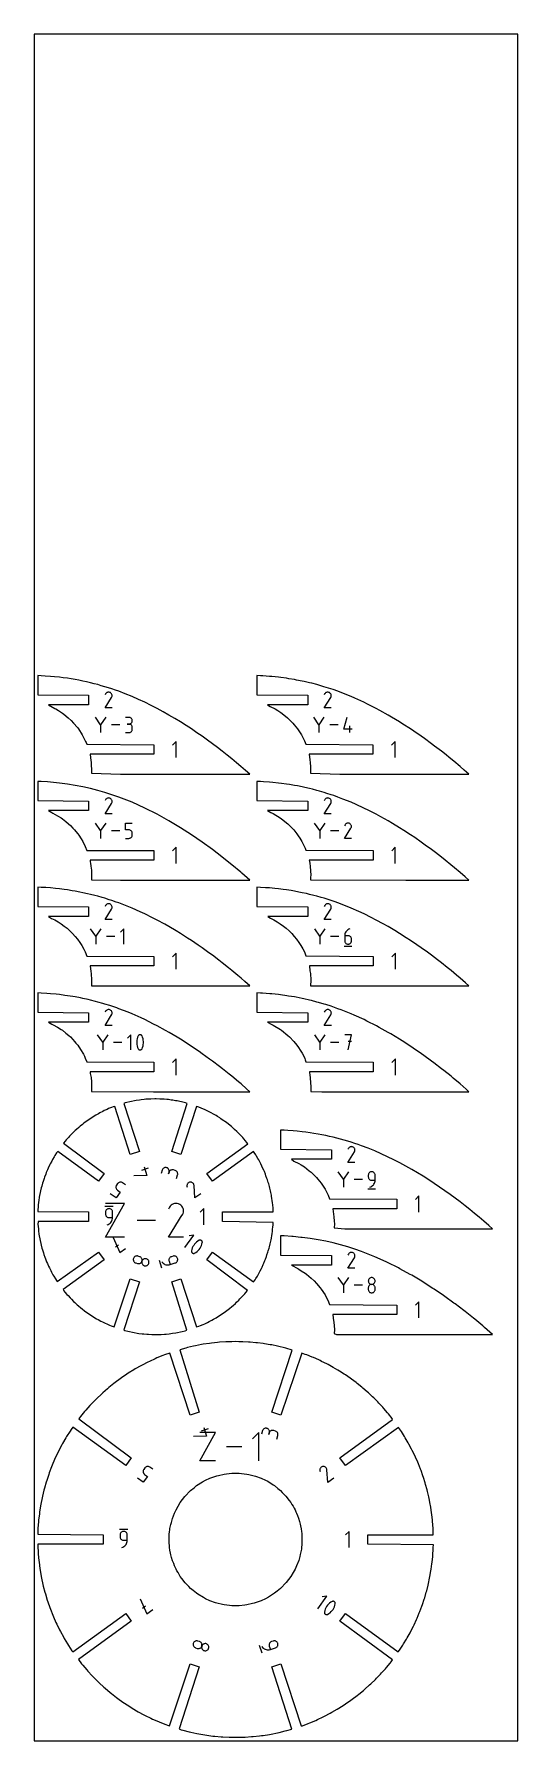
# Model space of a CAD drawing. Extents: x 0 to 8.5, y 0 to 30.
import ezdxf

# ---------------------------------------------------------------- set-up
doc = ezdxf.new("R2010")
doc.units = 0

msp = doc.modelspace()

# ---------------------------------------------------------------- linework, layer by layer
at = {"layer": 'annotation', "color": 1}
for p, q in [((1.246276, 18.155414), (1.360213, 18.338839)), ((1.254546, 18.40218), (1.24645, 18.386649)), ((1.260971, 18.41129), (1.254546, 18.40218)), ((1.268679, 18.418896), (1.260971, 18.41129)), ((1.277437, 18.424935), (1.268679, 18.418896)), ((1.287009, 18.429347), (1.277437, 18.424935)), ((1.297161, 18.43207), (1.287009, 18.429347)), ((1.307659, 18.433045), (1.297161, 18.43207)), ((1.318269, 18.43221), (1.307659, 18.433045)), ((1.328756, 18.429504), (1.318269, 18.43221)), ((1.338884, 18.424866), (1.328756, 18.429504)), ((1.347944, 18.418433), (1.338884, 18.424866)), ((1.338884, 18.424866), (1.338884, 18.424866)), ((1.355518, 18.410714), (1.347944, 18.418433)), ((1.361541, 18.401944), (1.355518, 18.410714)), ((1.360213, 18.338839), (1.360349, 18.339007)), ((1.360213, 18.338839), (1.360213, 18.338839)), ((1.360349, 18.339007), (1.36048, 18.339177)), ((1.36048, 18.339177), (1.360606, 18.33935)), ((1.360606, 18.33935), (1.360728, 18.339527)), ((1.360728, 18.339527), (1.360847, 18.33971)), ((1.360847, 18.33971), (1.360963, 18.3399)), ((1.360963, 18.3399), (1.361079, 18.340099)), ((1.361079, 18.340099), (1.361194, 18.340308)), ((1.361194, 18.340308), (1.36131, 18.340528)), ((1.36131, 18.340528), (1.366014, 18.350629)), ((1.36131, 18.340528), (1.36131, 18.340528)), ((1.365944, 18.392362), (1.361541, 18.401944)), ((1.36866, 18.382202), (1.365944, 18.392362)), ((1.366014, 18.350629), (1.368762, 18.361099)), ((1.369622, 18.371702), (1.36866, 18.382202)), ((1.368762, 18.361099), (1.369622, 18.371702)), ((5.096833, 18.155416), (5.210769, 18.338838)), ((5.105103, 18.402179), (5.097007, 18.386648)), ((5.111528, 18.411289), (5.105103, 18.402179)), ((5.119236, 18.418895), (5.111528, 18.411289)), ((5.127994, 18.424934), (5.119236, 18.418895)), ((5.137566, 18.429345), (5.127994, 18.424934)), ((5.147718, 18.432069), (5.137566, 18.429345)), ((5.158216, 18.433044), (5.147718, 18.432069)), ((5.168826, 18.432209), (5.158216, 18.433044)), ((5.179312, 18.429503), (5.168826, 18.432209)), ((5.189441, 18.424865), (5.179312, 18.429503)), ((5.1985, 18.418432), (5.189441, 18.424865)), ((5.189441, 18.424865), (5.189441, 18.424865)), ((5.206074, 18.410713), (5.1985, 18.418432)), ((5.212097, 18.401944), (5.206074, 18.410713)), ((5.210769, 18.338838), (5.210905, 18.339007)), ((5.210769, 18.338838), (5.210769, 18.338838)), ((5.210905, 18.339007), (5.211036, 18.339177)), ((5.211036, 18.339177), (5.211162, 18.33935)), ((5.211162, 18.33935), (5.211284, 18.339527)), ((5.211284, 18.339527), (5.211403, 18.33971)), ((5.211403, 18.33971), (5.21152, 18.3399)), ((5.21152, 18.3399), (5.211635, 18.340098)), ((5.211635, 18.340098), (5.21175, 18.340307)), ((5.21175, 18.340307), (5.211866, 18.340527)), ((5.211866, 18.340527), (5.21657, 18.350628)), ((5.211866, 18.340527), (5.211866, 18.340527)), ((5.2165, 18.392361), (5.212097, 18.401944)), ((5.219216, 18.382201), (5.2165, 18.392361)), ((5.21657, 18.350628), (5.219319, 18.361098)), ((5.220178, 18.371702), (5.219216, 18.382201)), ((5.219319, 18.361098), (5.220178, 18.371702)), ((1.36958, 18.155414), (1.246276, 18.155414)), ((5.220136, 18.155416), (5.096833, 18.155416)), ((1.167777, 17.861755), (1.078293, 17.991162)), ((1.257245, 17.991162), (1.167777, 17.861755)), ((1.167777, 17.872169), (1.167777, 17.722877)), ((1.504564, 17.857019), (1.357879, 17.857019)), ((1.664711, 17.990842), (1.605139, 17.990842)), ((1.605139, 17.722894), (1.664711, 17.722894)), ((1.664711, 17.871698), (1.634883, 17.871698)), ((1.634883, 17.871698), (1.664711, 17.871698)), ((1.675425, 17.98988), (1.664711, 17.990842)), ((1.664711, 17.871698), (1.675425, 17.87266)), ((1.675425, 17.870736), (1.664711, 17.871698)), ((1.664711, 17.871698), (1.664711, 17.871698)), ((1.664711, 17.722894), (1.675425, 17.723855)), ((1.664711, 17.722894), (1.664711, 17.722894)), ((1.685507, 17.987109), (1.675425, 17.98988)), ((1.675425, 17.87266), (1.685507, 17.875433)), ((1.685507, 17.867965), (1.675425, 17.870736)), ((1.675425, 17.723855), (1.685507, 17.726625)), ((1.694788, 17.982698), (1.685507, 17.987109)), ((1.685507, 17.875433), (1.694788, 17.879848)), ((1.694788, 17.863554), (1.685507, 17.867965)), ((1.685507, 17.726625), (1.694788, 17.731034)), ((1.703102, 17.976819), (1.694788, 17.982698)), ((1.694788, 17.879848), (1.703102, 17.885736)), ((1.703102, 17.857674), (1.694788, 17.863554)), ((1.694788, 17.731034), (1.703102, 17.736911)), ((1.71028, 17.969641), (1.703102, 17.976819)), ((1.703102, 17.885736), (1.71028, 17.892928)), ((1.71028, 17.850496), (1.703102, 17.857674)), ((1.703102, 17.736911), (1.71028, 17.744088)), ((1.716155, 17.961335), (1.71028, 17.969641)), ((1.71028, 17.892928), (1.716155, 17.901255)), ((1.716155, 17.842191), (1.71028, 17.850496)), ((1.71028, 17.744088), (1.716155, 17.752393)), ((1.720559, 17.952072), (1.716155, 17.961335)), ((1.716155, 17.901255), (1.720559, 17.910548)), ((1.720559, 17.832927), (1.716155, 17.842191)), ((1.716155, 17.752393), (1.720559, 17.761657)), ((1.723324, 17.942021), (1.720559, 17.952072)), ((1.720559, 17.910548), (1.723324, 17.920637)), ((1.723324, 17.822877), (1.720559, 17.832927)), ((1.720559, 17.761657), (1.723324, 17.77171)), ((1.724283, 17.931354), (1.723324, 17.942021)), ((1.723324, 17.920637), (1.724283, 17.931354)), ((1.724283, 17.81221), (1.723324, 17.822877)), ((1.723324, 17.77171), (1.724283, 17.782382)), ((1.724283, 17.931354), (1.724283, 17.931354)), ((1.724283, 17.782382), (1.724283, 17.81221)), ((1.724283, 17.81221), (1.724283, 17.81221)), ((5.003446, 17.861755), (4.913962, 17.991162)), ((5.092914, 17.991162), (5.003446, 17.861755)), ((5.003446, 17.872169), (5.003446, 17.722877)), ((5.340232, 17.857019), (5.193548, 17.857019)), ((5.440808, 17.782525), (5.500296, 17.991153)), ((5.589763, 17.782525), (5.440808, 17.782525)), ((5.545114, 17.722885), (5.545114, 17.842029)), ((2.494734, 17.566332), (2.431704, 17.503284)), ((2.494734, 17.282812), (2.494734, 17.566332)), ((6.345284, 17.566332), (6.282254, 17.503284)), ((6.345284, 17.282812), (6.345284, 17.566332)), ((1.254932, 16.542637), (1.246834, 16.527102)), ((1.261359, 16.55175), (1.254932, 16.542637)), ((1.269069, 16.559357), (1.261359, 16.55175)), ((1.277829, 16.565397), (1.269069, 16.559357)), ((1.287404, 16.56981), (1.277829, 16.565397)), ((1.297559, 16.572535), (1.287404, 16.56981)), ((1.30806, 16.57351), (1.297559, 16.572535)), ((1.318672, 16.572674), (1.30806, 16.57351)), ((1.329161, 16.569968), (1.318672, 16.572674)), ((1.339293, 16.565329), (1.329161, 16.569968)), ((1.348354, 16.558894), (1.339293, 16.565329)), ((1.339293, 16.565329), (1.339293, 16.565329)), ((1.355931, 16.551173), (1.348354, 16.558894)), ((1.361955, 16.542401), (1.355931, 16.551173)), ((1.366359, 16.532816), (1.361955, 16.542401)), ((1.369076, 16.522654), (1.366359, 16.532816)), ((1.366429, 16.491072), (1.369178, 16.501545)), ((1.370038, 16.512151), (1.369076, 16.522654)), ((1.369178, 16.501545), (1.370038, 16.512151)), ((5.105647, 16.542627), (5.09755, 16.527094)), ((5.112073, 16.551739), (5.105647, 16.542627)), ((5.119783, 16.559346), (5.112073, 16.551739)), ((5.128542, 16.565386), (5.119783, 16.559346)), ((5.138116, 16.569798), (5.128542, 16.565386)), ((5.14827, 16.572523), (5.138116, 16.569798)), ((5.15877, 16.573498), (5.14827, 16.572523)), ((5.169381, 16.572662), (5.15877, 16.573498)), ((5.179869, 16.569956), (5.169381, 16.572662)), ((5.19, 16.565318), (5.179869, 16.569956)), ((5.199061, 16.558884), (5.19, 16.565318)), ((5.19, 16.565318), (5.19, 16.565318)), ((5.206637, 16.551163), (5.199061, 16.558884)), ((5.21266, 16.542392), (5.206637, 16.551163)), ((5.217064, 16.532807), (5.21266, 16.542392)), ((5.21978, 16.522646), (5.217064, 16.532807)), ((5.217134, 16.491067), (5.219883, 16.501539)), ((5.220743, 16.512144), (5.21978, 16.522646)), ((5.219883, 16.501539), (5.220743, 16.512144)), ((1.24666, 16.295808), (1.360626, 16.479279)), ((1.369996, 16.295808), (1.24666, 16.295808)), ((1.360626, 16.479279), (1.360763, 16.479448)), ((1.360626, 16.479279), (1.360626, 16.479279)), ((1.360763, 16.479448), (1.360893, 16.479618)), ((1.360893, 16.479618), (1.361019, 16.479791)), ((1.361019, 16.479791), (1.361141, 16.479968)), ((1.361141, 16.479968), (1.36126, 16.480151)), ((1.36126, 16.480151), (1.361377, 16.480341)), ((1.361377, 16.480341), (1.361493, 16.48054)), ((1.361493, 16.48054), (1.361608, 16.480748)), ((1.361608, 16.480748), (1.361724, 16.480969)), ((1.361724, 16.480969), (1.366429, 16.491072)), ((1.361724, 16.480969), (1.361724, 16.480969)), ((5.097375, 16.29582), (5.211332, 16.479275)), ((5.220701, 16.29582), (5.097375, 16.29582)), ((5.211332, 16.479275), (5.211468, 16.479444)), ((5.211332, 16.479275), (5.211332, 16.479275)), ((5.211468, 16.479444), (5.211599, 16.479614)), ((5.211599, 16.479614), (5.211725, 16.479787)), ((5.211725, 16.479787), (5.211847, 16.479964)), ((5.211847, 16.479964), (5.211966, 16.480147)), ((5.211966, 16.480147), (5.212083, 16.480337)), ((5.212083, 16.480337), (5.212198, 16.480536)), ((5.212198, 16.480536), (5.212314, 16.480744)), ((5.212314, 16.480744), (5.212429, 16.480964)), ((5.212429, 16.480964), (5.217134, 16.491067)), ((5.212429, 16.480964), (5.212429, 16.480964)), ((1.167869, 16.002191), (1.078378, 16.131609)), ((1.257344, 16.131609), (1.167869, 16.002191)), ((1.167869, 16.012606), (1.167869, 15.863301)), ((1.504684, 15.997455), (1.357987, 15.997455)), ((1.605267, 16.012126), (1.605267, 16.1316)), ((1.605267, 16.1316), (1.724422, 16.1316)), ((1.664845, 16.012126), (1.605267, 16.012126)), ((1.675542, 16.01117), (1.664845, 16.012126)), ((1.685615, 16.008412), (1.675542, 16.01117)), ((1.694894, 16.004019), (1.685615, 16.008412)), ((1.703211, 15.998157), (1.694894, 16.004019)), ((1.710395, 15.990992), (1.703211, 15.998157)), ((1.716278, 15.982691), (1.710395, 15.990992)), ((1.716274, 15.892857), (1.720687, 15.902148)), ((1.720689, 15.97342), (1.716278, 15.982691)), ((1.720687, 15.902148), (1.72346, 15.912237)), ((1.72346, 15.963345), (1.720689, 15.97342)), ((1.724422, 15.952633), (1.72346, 15.963345)), ((1.72346, 15.912237), (1.724422, 15.922954)), ((1.724422, 15.922954), (1.724422, 15.952633)), ((1.724422, 15.952633), (1.724422, 15.952633)), ((5.018734, 16.00219), (4.929242, 16.131608)), ((5.108209, 16.131608), (5.018734, 16.00219)), ((5.018734, 16.012605), (5.018734, 15.8633)), ((5.355548, 15.997454), (5.208851, 15.997454)), ((5.456152, 15.863307), (5.566255, 16.040557)), ((5.464144, 16.101767), (5.45632, 16.086759)), ((5.470353, 16.110571), (5.464144, 16.101767)), ((5.477802, 16.11792), (5.470353, 16.110571)), ((5.486264, 16.123756), (5.477802, 16.11792)), ((5.495514, 16.128019), (5.486264, 16.123756)), ((5.505325, 16.130651), (5.495514, 16.128019)), ((5.51547, 16.131593), (5.505325, 16.130651)), ((5.525722, 16.130786), (5.51547, 16.131593)), ((5.535856, 16.128171), (5.525722, 16.130786)), ((5.545644, 16.123689), (5.535856, 16.128171)), ((5.554398, 16.117473), (5.545644, 16.123689)), ((5.545644, 16.123689), (5.545644, 16.123689)), ((5.561718, 16.110013), (5.554398, 16.117473)), ((5.567538, 16.101539), (5.561718, 16.110013)), ((5.566255, 16.040557), (5.566386, 16.04072)), ((5.566255, 16.040557), (5.566255, 16.040557)), ((5.566386, 16.04072), (5.566512, 16.040885)), ((5.566512, 16.040885), (5.566634, 16.041052)), ((5.566634, 16.041052), (5.566752, 16.041223)), ((5.566752, 16.041223), (5.566867, 16.0414)), ((5.566867, 16.0414), (5.56698, 16.041583)), ((5.56698, 16.041583), (5.567092, 16.041775)), ((5.567092, 16.041775), (5.567203, 16.041977)), ((5.567203, 16.041977), (5.567315, 16.042189)), ((5.567315, 16.042189), (5.571861, 16.05195)), ((5.567315, 16.042189), (5.567315, 16.042189)), ((5.571792, 16.092279), (5.567538, 16.101539)), ((5.574417, 16.082461), (5.571792, 16.092279)), ((5.571861, 16.05195), (5.574516, 16.062068)), ((5.575347, 16.072315), (5.574417, 16.082461)), ((5.574516, 16.062068), (5.575347, 16.072315)), ((1.605267, 15.86331), (1.664845, 15.86331)), ((1.664845, 15.86331), (1.675537, 15.864271)), ((1.664845, 15.86331), (1.664845, 15.86331)), ((1.675537, 15.864271), (1.685608, 15.867043)), ((1.685608, 15.867043), (1.694887, 15.871456)), ((1.694887, 15.871456), (1.703204, 15.877342)), ((1.703204, 15.877342), (1.71039, 15.884532)), ((1.71039, 15.884532), (1.716274, 15.892857)), ((2.49589, 15.706761), (2.43286, 15.643713)), ((2.49589, 15.423241), (2.49589, 15.706761)), ((5.575306, 15.863307), (5.456152, 15.863307)), ((6.346536, 15.706761), (6.283506, 15.643713)), ((6.346536, 15.423241), (6.346536, 15.706761)), ((1.27802, 14.705833), (1.269259, 14.699792)), ((1.287597, 14.710247), (1.27802, 14.705833)), ((1.297754, 14.712972), (1.287597, 14.710247)), ((1.308257, 14.713947), (1.297754, 14.712972)), ((1.318871, 14.713112), (1.308257, 14.713947)), ((1.329362, 14.710405), (1.318871, 14.713112)), ((1.339495, 14.705765), (1.329362, 14.710405)), ((1.348559, 14.699329), (1.339495, 14.705765)), ((1.339495, 14.705765), (1.339495, 14.705765)), ((5.1294, 14.70583), (5.120639, 14.699789)), ((5.138976, 14.710244), (5.1294, 14.70583)), ((5.149133, 14.712969), (5.138976, 14.710244)), ((5.159636, 14.713944), (5.149133, 14.712969)), ((5.17025, 14.713108), (5.159636, 14.713944)), ((5.180741, 14.710401), (5.17025, 14.713108)), ((5.190874, 14.705762), (5.180741, 14.710401)), ((5.199937, 14.699326), (5.190874, 14.705762)), ((5.190874, 14.705762), (5.190874, 14.705762)), ((1.246845, 14.436192), (1.360833, 14.619699)), ((1.370205, 14.436192), (1.246845, 14.436192)), ((1.255119, 14.683068), (1.247019, 14.667531)), ((1.261547, 14.692183), (1.255119, 14.683068)), ((1.269259, 14.699792), (1.261547, 14.692183)), ((1.356137, 14.691606), (1.348559, 14.699329)), ((1.362162, 14.682833), (1.356137, 14.691606)), ((1.360833, 14.619699), (1.36097, 14.619868)), ((1.360833, 14.619699), (1.360833, 14.619699)), ((1.36097, 14.619868), (1.3611, 14.620038)), ((1.3611, 14.620038), (1.361226, 14.620211)), ((1.361226, 14.620211), (1.361348, 14.620388)), ((1.361348, 14.620388), (1.361467, 14.620571)), ((1.361467, 14.620571), (1.361584, 14.620761)), ((1.361584, 14.620761), (1.3617, 14.62096)), ((1.3617, 14.62096), (1.361815, 14.621168)), ((1.361815, 14.621168), (1.361931, 14.621389)), ((1.361931, 14.621389), (1.366637, 14.631494)), ((1.361931, 14.621389), (1.361931, 14.621389)), ((1.366567, 14.673246), (1.362162, 14.682833)), ((1.369284, 14.663082), (1.366567, 14.673246)), ((1.366637, 14.631494), (1.369387, 14.641969)), ((1.370247, 14.652577), (1.369284, 14.663082)), ((1.369387, 14.641969), (1.370247, 14.652577)), ((5.098226, 14.436196), (5.212211, 14.619698)), ((5.221582, 14.436196), (5.098226, 14.436196)), ((5.106499, 14.683066), (5.0984, 14.667529)), ((5.112927, 14.69218), (5.106499, 14.683066)), ((5.120639, 14.699789), (5.112927, 14.69218)), ((5.207515, 14.691603), (5.199937, 14.699326)), ((5.213539, 14.68283), (5.207515, 14.691603)), ((5.212211, 14.619698), (5.212347, 14.619867)), ((5.212211, 14.619698), (5.212211, 14.619698)), ((5.212347, 14.619867), (5.212478, 14.620037)), ((5.212478, 14.620037), (5.212604, 14.62021)), ((5.212604, 14.62021), (5.212726, 14.620387)), ((5.212726, 14.620387), (5.212845, 14.62057)), ((5.212845, 14.62057), (5.212962, 14.62076)), ((5.212962, 14.62076), (5.213078, 14.620959)), ((5.213078, 14.620959), (5.213193, 14.621167)), ((5.213193, 14.621167), (5.213309, 14.621387)), ((5.213309, 14.621387), (5.218015, 14.631493)), ((5.213309, 14.621387), (5.213309, 14.621387)), ((5.217944, 14.673243), (5.213539, 14.68283)), ((5.220662, 14.66308), (5.217944, 14.673243)), ((5.218015, 14.631493), (5.220764, 14.641967)), ((5.221624, 14.652575), (5.220662, 14.66308)), ((5.220764, 14.641967), (5.221624, 14.652575)), ((1.081329, 14.142612), (0.991824, 14.272049)), ((1.170818, 14.272049), (1.081329, 14.142612)), ((1.081329, 14.153028), (1.081329, 14.003702)), ((1.418193, 14.137875), (1.271475, 14.137875)), ((1.578454, 14.27204), (1.5188, 14.21237)), ((1.578454, 14.00371), (1.578454, 14.27204)), ((5.019468, 14.142612), (4.929963, 14.272048)), ((5.108956, 14.272048), (5.019468, 14.142612)), ((5.019468, 14.153028), (5.019468, 14.003701)), ((5.356332, 14.137875), (5.209614, 14.137875)), ((5.45825, 14.170685), (5.456931, 14.152548)), ((5.456931, 14.152548), (5.456931, 14.063363)), ((5.516517, 14.152548), (5.456931, 14.152548)), ((5.462101, 14.188112), (5.45825, 14.170685)), ((5.468323, 14.204611), (5.462101, 14.188112)), ((5.476755, 14.219967), (5.468323, 14.204611)), ((5.487236, 14.233964), (5.476755, 14.219967)), ((5.499605, 14.246386), (5.487236, 14.233964)), ((5.513702, 14.257016), (5.499605, 14.246386)), ((5.529366, 14.26564), (5.513702, 14.257016)), ((5.527233, 14.151592), (5.516517, 14.152548)), ((5.537317, 14.148834), (5.527233, 14.151592)), ((5.546436, 14.27204), (5.529366, 14.26564)), ((5.546601, 14.14444), (5.537317, 14.148834)), ((5.546436, 14.27204), (5.546436, 14.27204)), ((5.554916, 14.138577), (5.546601, 14.14444)), ((5.562096, 14.131411), (5.554916, 14.138577)), ((5.567972, 14.123109), (5.562096, 14.131411)), ((5.572377, 14.113837), (5.567972, 14.123109)), ((5.575143, 14.10376), (5.572377, 14.113837)), ((5.576103, 14.093047), (5.575143, 14.10376)), ((2.496358, 13.847172), (2.433328, 13.784124)), ((2.496358, 13.563652), (2.496358, 13.847172)), ((5.449468, 13.970169), (5.583633, 13.970169)), ((5.456931, 14.063363), (5.456931, 14.063363)), ((5.456931, 14.063363), (5.457893, 14.052644)), ((5.457893, 14.052644), (5.460666, 14.042554)), ((5.460666, 14.042554), (5.46508, 14.033261)), ((5.46508, 14.033261), (5.470965, 14.024935)), ((5.470965, 14.024935), (5.478151, 14.017744)), ((5.478151, 14.017744), (5.48647, 14.011857)), ((5.48647, 14.011857), (5.49575, 14.007444)), ((5.49575, 14.007444), (5.505822, 14.004671)), ((5.505822, 14.004671), (5.516517, 14.00371)), ((5.516517, 14.00371), (5.527233, 14.004671)), ((5.516517, 14.00371), (5.516517, 14.00371)), ((5.527233, 14.004671), (5.537317, 14.007444)), ((5.537317, 14.007444), (5.546601, 14.011857)), ((5.546601, 14.011857), (5.554916, 14.017744)), ((5.554916, 14.017744), (5.562096, 14.024935)), ((5.562096, 14.024935), (5.567972, 14.033261)), ((5.567972, 14.033261), (5.572377, 14.042554)), ((5.572377, 14.042554), (5.575143, 14.052644)), ((5.575143, 14.052644), (5.576103, 14.063363)), ((5.576103, 14.063363), (5.576103, 14.093047)), ((5.576103, 14.093047), (5.576103, 14.093047)), ((6.347711, 13.847172), (6.284681, 13.784124)), ((6.347711, 13.563652), (6.347711, 13.847172)), ((1.247207, 12.576545), (1.361227, 12.760104)), ((1.255483, 12.823491), (1.247381, 12.807949)), ((1.261913, 12.832608), (1.255483, 12.823491)), ((1.269627, 12.840219), (1.261913, 12.832608)), ((1.278391, 12.846262), (1.269627, 12.840219)), ((1.28797, 12.850677), (1.278391, 12.846262)), ((1.29813, 12.853403), (1.28797, 12.850677)), ((1.308636, 12.854379), (1.29813, 12.853403)), ((1.319253, 12.853543), (1.308636, 12.854379)), ((1.329747, 12.850835), (1.319253, 12.853543)), ((1.339884, 12.846194), (1.329747, 12.850835)), ((1.348949, 12.839756), (1.339884, 12.846194)), ((1.339884, 12.846194), (1.339884, 12.846194)), ((1.356529, 12.832031), (1.348949, 12.839756)), ((1.362556, 12.823255), (1.356529, 12.832031)), ((1.361227, 12.760104), (1.361364, 12.760272)), ((1.361227, 12.760104), (1.361227, 12.760104)), ((1.361364, 12.760272), (1.361495, 12.760442)), ((1.361495, 12.760442), (1.36162, 12.760615)), ((1.36162, 12.760615), (1.361743, 12.760793)), ((1.361743, 12.760793), (1.361862, 12.760976)), ((1.361862, 12.760976), (1.361979, 12.761166)), ((1.361979, 12.761166), (1.362094, 12.761365)), ((1.362094, 12.761365), (1.36221, 12.761574)), ((1.36221, 12.761574), (1.362325, 12.761794)), ((1.362325, 12.761794), (1.367033, 12.771902)), ((1.362325, 12.761794), (1.362325, 12.761794)), ((1.366962, 12.813666), (1.362556, 12.823255)), ((1.369681, 12.803499), (1.366962, 12.813666)), ((1.367033, 12.771902), (1.369783, 12.78238)), ((1.370643, 12.792991), (1.369681, 12.803499)), ((1.369783, 12.78238), (1.370643, 12.792991)), ((5.099119, 12.576547), (5.213138, 12.760103)), ((5.107395, 12.82349), (5.099293, 12.807948)), ((5.113825, 12.832607), (5.107395, 12.82349)), ((5.121539, 12.840217), (5.113825, 12.832607)), ((5.130303, 12.846261), (5.121539, 12.840217)), ((5.139882, 12.850676), (5.130303, 12.846261)), ((5.150041, 12.853401), (5.139882, 12.850676)), ((5.160547, 12.854377), (5.150041, 12.853401)), ((5.171164, 12.853541), (5.160547, 12.854377)), ((5.181658, 12.850833), (5.171164, 12.853541)), ((5.191795, 12.846192), (5.181658, 12.850833)), ((5.20086, 12.839755), (5.191795, 12.846192)), ((5.191795, 12.846192), (5.191795, 12.846192)), ((5.20844, 12.83203), (5.20086, 12.839755)), ((5.214467, 12.823254), (5.20844, 12.83203)), ((5.213138, 12.760103), (5.213275, 12.760272)), ((5.213138, 12.760103), (5.213138, 12.760103)), ((5.213275, 12.760272), (5.213405, 12.760442)), ((5.213405, 12.760442), (5.213531, 12.760615)), ((5.213531, 12.760615), (5.213653, 12.760792)), ((5.213653, 12.760792), (5.213772, 12.760975)), ((5.213772, 12.760975), (5.213889, 12.761165)), ((5.213889, 12.761165), (5.214005, 12.761364)), ((5.214005, 12.761364), (5.21412, 12.761573)), ((5.21412, 12.761573), (5.214236, 12.761793)), ((5.214236, 12.761793), (5.218944, 12.771901)), ((5.214236, 12.761793), (5.214236, 12.761793)), ((5.218873, 12.813664), (5.214467, 12.823254)), ((5.221591, 12.803498), (5.218873, 12.813664)), ((5.218944, 12.771901), (5.221694, 12.782379)), ((5.222554, 12.79299), (5.221591, 12.803498)), ((5.221694, 12.782379), (5.222554, 12.79299)), ((1.204774, 12.283014), (1.115257, 12.412468)), ((1.294274, 12.412468), (1.204774, 12.283014)), ((1.370601, 12.576545), (1.247207, 12.576545)), ((1.701965, 12.41246), (1.642304, 12.352782)), ((1.701965, 12.144094), (1.701965, 12.41246)), ((1.805186, 12.316728), (1.802615, 12.291027)), ((1.81033, 12.342125), (1.805186, 12.316728)), ((1.818046, 12.367018), (1.81033, 12.342125)), ((1.828333, 12.39121), (1.818046, 12.367018)), ((1.831797, 12.396971), (1.828333, 12.39121)), ((1.828333, 12.39121), (1.828333, 12.39121)), ((1.836115, 12.40188), (1.831797, 12.396971)), ((1.841142, 12.40589), (1.836115, 12.40188)), ((1.846737, 12.408954), (1.841142, 12.40589)), ((1.852756, 12.411023), (1.846737, 12.408954)), ((1.859056, 12.412051), (1.852756, 12.411023)), ((1.865495, 12.41199), (1.859056, 12.412051)), ((1.871929, 12.410792), (1.865495, 12.41199)), ((1.878216, 12.40841), (1.871929, 12.410792)), ((1.880623, 12.407145), (1.878216, 12.40841)), ((1.878216, 12.40841), (1.878216, 12.40841)), ((1.882932, 12.405692), (1.880623, 12.407145)), ((1.885133, 12.404063), (1.882932, 12.405692)), ((1.887214, 12.402269), (1.885133, 12.404063)), ((1.889165, 12.400321), (1.887214, 12.402269)), ((1.890973, 12.398232), (1.889165, 12.400321)), ((1.892628, 12.396012), (1.890973, 12.398232)), ((1.894118, 12.393673), (1.892628, 12.396012)), ((1.895433, 12.391226), (1.894118, 12.393673)), ((1.90577, 12.366985), (1.895433, 12.391226)), ((1.895433, 12.391226), (1.895433, 12.391226)), ((1.913523, 12.342054), (1.90577, 12.366985)), ((1.918692, 12.316633), (1.913523, 12.342054)), ((1.921276, 12.290919), (1.918692, 12.316633)), ((5.020043, 12.283014), (4.930526, 12.412468)), ((5.109544, 12.412468), (5.020043, 12.283014)), ((5.222512, 12.576547), (5.099119, 12.576547)), ((5.576896, 12.41246), (5.457557, 12.41246)), ((5.517235, 12.144093), (5.576896, 12.41246)), ((1.204774, 12.293432), (1.204774, 12.144085)), ((1.541684, 12.278277), (1.394945, 12.278277)), ((1.802615, 12.291027), (1.802615, 12.26522)), ((1.802615, 12.26522), (1.805186, 12.239505)), ((1.805186, 12.239505), (1.81033, 12.214082)), ((1.81033, 12.214082), (1.818046, 12.189147)), ((1.818046, 12.189147), (1.828333, 12.164901)), ((1.828333, 12.164901), (1.828333, 12.164901)), ((1.828333, 12.164901), (1.829643, 12.162459)), ((1.829643, 12.162459), (1.831122, 12.160132)), ((1.831122, 12.160132), (1.832765, 12.157926)), ((1.832765, 12.157926), (1.834564, 12.155848)), ((1.834564, 12.155848), (1.836515, 12.153906)), ((1.836515, 12.153906), (1.83861, 12.152106)), ((1.83861, 12.152106), (1.840844, 12.150456)), ((1.840844, 12.150456), (1.84321, 12.148963)), ((1.84321, 12.148963), (1.845701, 12.147633)), ((1.845701, 12.147633), (1.845701, 12.147633)), ((1.845701, 12.147633), (1.851938, 12.145302)), ((1.851938, 12.145302), (1.858335, 12.144143)), ((1.858335, 12.144143), (1.864747, 12.144111)), ((1.864747, 12.144111), (1.871029, 12.145157)), ((1.871029, 12.145157), (1.877037, 12.147235)), ((1.877037, 12.147235), (1.882626, 12.150297)), ((1.882626, 12.150297), (1.887651, 12.154297)), ((1.887651, 12.154297), (1.891968, 12.159186)), ((1.891968, 12.159186), (1.895433, 12.164918)), ((1.895433, 12.164918), (1.90577, 12.189114)), ((1.895433, 12.164918), (1.895433, 12.164918)), ((1.90577, 12.189114), (1.913523, 12.214011)), ((1.913523, 12.214011), (1.918692, 12.23941)), ((1.918692, 12.23941), (1.921276, 12.265112)), ((1.921276, 12.265112), (1.921276, 12.290919)), ((5.020043, 12.293432), (5.020043, 12.144085)), ((5.356953, 12.278277), (5.210215, 12.278277)), ((5.576896, 12.292952), (5.517235, 12.292952)), ((2.496694, 11.987564), (2.433664, 11.924516)), ((2.496694, 11.704044), (2.496694, 11.987564)), ((6.348596, 11.987564), (6.285565, 11.924516)), ((6.348596, 11.704044), (6.348596, 11.987564)), ((5.513338, 10.167399), (5.627373, 10.350981)), ((5.521615, 10.414376), (5.513512, 10.398832)), ((5.528046, 10.423494), (5.521615, 10.414376)), ((5.535761, 10.431106), (5.528046, 10.423494)), ((5.544526, 10.43715), (5.535761, 10.431106)), ((5.554106, 10.441566), (5.544526, 10.43715)), ((5.564267, 10.444292), (5.554106, 10.441566)), ((5.574775, 10.445267), (5.564267, 10.444292)), ((5.585393, 10.444431), (5.574775, 10.445267)), ((5.595889, 10.441723), (5.585393, 10.444431)), ((5.606026, 10.437082), (5.595889, 10.441723)), ((5.615093, 10.430643), (5.606026, 10.437082)), ((5.606026, 10.437082), (5.606026, 10.437082)), ((5.622674, 10.422917), (5.615093, 10.430643)), ((5.628702, 10.41414), (5.622674, 10.422917)), ((5.627373, 10.350981), (5.627509, 10.351149)), ((5.627373, 10.350981), (5.627373, 10.350981)), ((5.627509, 10.351149), (5.62764, 10.351319)), ((5.62764, 10.351319), (5.627766, 10.351492)), ((5.627766, 10.351492), (5.627888, 10.35167)), ((5.627888, 10.35167), (5.628007, 10.351853)), ((5.628007, 10.351853), (5.628124, 10.352043)), ((5.628124, 10.352043), (5.62824, 10.352242)), ((5.62824, 10.352242), (5.628355, 10.352451)), ((5.628355, 10.352451), (5.628471, 10.352671)), ((5.628471, 10.352671), (5.633179, 10.36278)), ((5.628471, 10.352671), (5.628471, 10.352671)), ((5.633108, 10.404549), (5.628702, 10.41414)), ((5.635827, 10.394381), (5.633108, 10.404549)), ((5.633179, 10.36278), (5.63593, 10.37326)), ((5.63679, 10.383872), (5.635827, 10.394381)), ((5.63593, 10.37326), (5.63679, 10.383872)), ((1.979785, 9.939921), (1.750658, 9.931579)), ((2.005665, 10.064239), (1.88591, 10.025328)), ((1.931138, 10.08964), (1.979785, 9.939921)), ((2.250798, 10.03417), (2.231343, 9.974293)), ((2.255264, 10.044625), (2.250798, 10.03417)), ((2.261342, 10.053854), (2.255264, 10.044625)), ((2.268807, 10.061742), (2.261342, 10.053854)), ((2.277432, 10.068178), (2.268807, 10.061742)), ((2.286991, 10.073049), (2.277432, 10.068178)), ((2.297258, 10.076241), (2.286991, 10.073049)), ((2.308007, 10.077643), (2.297258, 10.076241)), ((2.319012, 10.07714), (2.308007, 10.077643)), ((2.330047, 10.07462), (2.319012, 10.07714)), ((2.340506, 10.070156), (2.330047, 10.07462)), ((2.330047, 10.07462), (2.330047, 10.07462)), ((2.349744, 10.064081), (2.340506, 10.070156)), ((2.357646, 10.05662), (2.349744, 10.064081)), ((2.364097, 10.047996), (2.357646, 10.05662)), ((2.370554, 9.99526), (2.360812, 9.965279)), ((2.360812, 9.965279), (2.370554, 9.99526)), ((2.368981, 10.038432), (2.364097, 10.047996)), ((2.372185, 10.028153), (2.368981, 10.038432)), ((2.370554, 9.99526), (2.373086, 10.006343)), ((2.375019, 10.005715), (2.370554, 9.99526)), ((2.370554, 9.99526), (2.370554, 9.99526)), ((2.373591, 10.017382), (2.372185, 10.028153)), ((2.373086, 10.006343), (2.373591, 10.017382)), ((2.381097, 10.014943), (2.375019, 10.005715)), ((2.388562, 10.022832), (2.381097, 10.014943)), ((2.397187, 10.029268), (2.388562, 10.022832)), ((2.406746, 10.034138), (2.397187, 10.029268)), ((2.417013, 10.037331), (2.406746, 10.034138)), ((2.427762, 10.038732), (2.417013, 10.037331)), ((2.438767, 10.038229), (2.427762, 10.038732)), ((2.449802, 10.035709), (2.438767, 10.038229)), ((2.479783, 10.025968), (2.449802, 10.035709)), ((2.449802, 10.035709), (2.449802, 10.035709)), ((2.490196, 10.021519), (2.479783, 10.025968)), ((2.499397, 10.015456), (2.490196, 10.021519)), ((2.50727, 10.008004), (2.499397, 10.015456)), ((2.500665, 9.886785), (2.520121, 9.946662)), ((2.5137, 9.999387), (2.50727, 10.008004)), ((2.518569, 9.989828), (2.5137, 9.999387)), ((2.521762, 9.979552), (2.518569, 9.989828)), ((2.520121, 9.946662), (2.522654, 9.957745)), ((2.520121, 9.946662), (2.520121, 9.946662)), ((2.523162, 9.968783), (2.521762, 9.979552)), ((2.522654, 9.957745), (2.523162, 9.968783)), ((5.434291, 9.873892), (5.344766, 10.003357)), ((5.5238, 10.003357), (5.434291, 9.873892)), ((5.636748, 10.167399), (5.513338, 10.167399)), ((5.872798, 9.954387), (5.871836, 9.943665)), ((5.871836, 9.943665), (5.871836, 9.913824)), ((5.871836, 9.913824), (5.871836, 9.913824)), ((5.871836, 9.913824), (5.872798, 9.903102)), ((5.875572, 9.964481), (5.872798, 9.954387)), ((5.872798, 9.903102), (5.875572, 9.89301)), ((5.879987, 9.973778), (5.875572, 9.964481)), ((5.885873, 9.982109), (5.879987, 9.973778)), ((5.893061, 9.989304), (5.885873, 9.982109)), ((5.901382, 9.995195), (5.893061, 9.989304)), ((5.910664, 9.999612), (5.901382, 9.995195)), ((5.920738, 10.002387), (5.910664, 9.999612)), ((5.931435, 10.003349), (5.920738, 10.002387)), ((5.942154, 10.002387), (5.931435, 10.003349)), ((5.931435, 10.003349), (5.931435, 10.003349)), ((5.952241, 9.999612), (5.942154, 10.002387)), ((5.961527, 9.995195), (5.952241, 9.999612)), ((5.969844, 9.989304), (5.961527, 9.995195)), ((5.977025, 9.982109), (5.969844, 9.989304)), ((5.982903, 9.973778), (5.977025, 9.982109)), ((5.987309, 9.964481), (5.982903, 9.973778)), ((5.990075, 9.954387), (5.987309, 9.964481)), ((5.991035, 9.943665), (5.990075, 9.954387)), ((5.991035, 9.854157), (5.991035, 9.943665)), ((5.991035, 9.943665), (5.991035, 9.943665)), ((1.439606, 9.542285), (1.337736, 9.616297)), ((1.437194, 9.738547), (1.437067, 9.727796)), ((1.437067, 9.727796), (1.438758, 9.717208)), ((1.439181, 9.749214), (1.437194, 9.738547)), ((1.438758, 9.717208), (1.442227, 9.707031)), ((1.44307, 9.759548), (1.439181, 9.749214)), ((1.513817, 9.644428), (1.439606, 9.542285)), ((1.442227, 9.707031), (1.447432, 9.697511)), ((1.448902, 9.769304), (1.44307, 9.759548)), ((1.447432, 9.697511), (1.454331, 9.688896)), ((1.467337, 9.794678), (1.448902, 9.769304)), ((1.448902, 9.769304), (1.448902, 9.769304)), ((1.454331, 9.688896), (1.462883, 9.681434)), ((1.462883, 9.681434), (1.513817, 9.644428)), ((1.474816, 9.803243), (1.467337, 9.794678)), ((1.483453, 9.810146), (1.474816, 9.803243)), ((1.492998, 9.815348), (1.483453, 9.810146)), ((1.503199, 9.81881), (1.492998, 9.815348)), ((1.513809, 9.820494), (1.503199, 9.81881)), ((1.524575, 9.82036), (1.513809, 9.820494)), ((1.535249, 9.818369), (1.524575, 9.82036)), ((1.545581, 9.814484), (1.535249, 9.818369)), ((1.55532, 9.808664), (1.545581, 9.814484)), ((1.606255, 9.771657), (1.55532, 9.808664)), ((1.55532, 9.808664), (1.55532, 9.808664)), ((2.686522, 9.773325), (2.684718, 9.762415)), ((2.684718, 9.762415), (2.684879, 9.751031)), ((2.684879, 9.751031), (2.687512, 9.733341)), ((2.690132, 9.783571), (2.686522, 9.773325)), ((2.695392, 9.792961), (2.690132, 9.783571)), ((2.702145, 9.801305), (2.695392, 9.792961)), ((2.710233, 9.808412), (2.702145, 9.801305)), ((2.7195, 9.81409), (2.710233, 9.808412)), ((2.729787, 9.818149), (2.7195, 9.81409)), ((2.740939, 9.820398), (2.729787, 9.818149)), ((2.752285, 9.820521), (2.740939, 9.820398)), ((2.740939, 9.820398), (2.740939, 9.820398)), ((2.763176, 9.81869), (2.752285, 9.820521)), ((2.773416, 9.81506), (2.763176, 9.81869)), ((2.782805, 9.809786), (2.773416, 9.81506)), ((2.791147, 9.803023), (2.782805, 9.809786)), ((2.798245, 9.794925), (2.791147, 9.803023)), ((2.803899, 9.785649), (2.798245, 9.794925)), ((2.807914, 9.77535), (2.803899, 9.785649)), ((2.81009, 9.764181), (2.807914, 9.77535)), ((2.810127, 9.76393), (2.81009, 9.764181)), ((2.81009, 9.764181), (2.81009, 9.764181)), ((2.810157, 9.763688), (2.810127, 9.76393)), ((2.81018, 9.763455), (2.810157, 9.763688)), ((2.810198, 9.763227), (2.81018, 9.763455)), ((2.810197, 9.762127), (2.810209, 9.762348)), ((2.826166, 9.542198), (2.810197, 9.762127)), ((2.810197, 9.762127), (2.810197, 9.762127)), ((2.810209, 9.763005), (2.810198, 9.763227)), ((2.810215, 9.762785), (2.810209, 9.763005)), ((2.810209, 9.762348), (2.810215, 9.762567)), ((2.810215, 9.762567), (2.810215, 9.762785)), ((2.928036, 9.616211), (2.826166, 9.542198)), ((5.434291, 9.88431), (5.434291, 9.73495)), ((5.771232, 9.869154), (5.62448, 9.869154)), ((5.864388, 9.701409), (5.998584, 9.701409)), ((5.875572, 9.89301), (5.879987, 9.883715)), ((5.879987, 9.883715), (5.885873, 9.875387)), ((5.885873, 9.875387), (5.893061, 9.868195)), ((5.893061, 9.868195), (5.901382, 9.862306)), ((5.901382, 9.862306), (5.910664, 9.857892)), ((5.90161, 9.734958), (5.918654, 9.74131)), ((5.90161, 9.734958), (5.90161, 9.734958)), ((5.910664, 9.857892), (5.920738, 9.855119)), ((5.918654, 9.74131), (5.934298, 9.749894)), ((5.920738, 9.855119), (5.931435, 9.854157)), ((5.931435, 9.854157), (5.991035, 9.854157)), ((5.934298, 9.749894), (5.948381, 9.760494)), ((5.948381, 9.760494), (5.96074, 9.77289)), ((5.96074, 9.77289), (5.971215, 9.786864)), ((5.971215, 9.786864), (5.979644, 9.802196)), ((5.979644, 9.802196), (5.985864, 9.818668)), ((5.985864, 9.818668), (5.989715, 9.836061)), ((5.989715, 9.836061), (5.991035, 9.854157)), ((1.386728, 9.39097), (1.244968, 9.39097)), ((1.253938, 9.303826), (1.252924, 9.2925)), ((1.2535, 8.850966), (1.58485, 9.447725)), ((1.58485, 9.447725), (1.2535, 9.447725)), ((1.256861, 9.314487), (1.253938, 9.303826)), ((1.261515, 9.324306), (1.256861, 9.314487)), ((1.267724, 9.333104), (1.261515, 9.324306)), ((1.27531, 9.340702), (1.267724, 9.333104)), ((1.284096, 9.346922), (1.27531, 9.340702)), ((1.293905, 9.351585), (1.284096, 9.346922)), ((1.30456, 9.354514), (1.293905, 9.351585)), ((1.315883, 9.35553), (1.30456, 9.354514)), ((1.327183, 9.354514), (1.315883, 9.35553)), ((1.315883, 9.35553), (1.315883, 9.35553)), ((1.337826, 9.351585), (1.327183, 9.354514)), ((1.347631, 9.346922), (1.337826, 9.351585)), ((1.356421, 9.340702), (1.347631, 9.346922)), ((1.364014, 9.333104), (1.356421, 9.340702)), ((1.370232, 9.324306), (1.364014, 9.333104)), ((1.374896, 9.314487), (1.370232, 9.324306)), ((1.377826, 9.303826), (1.374896, 9.314487)), ((1.378842, 9.2925), (1.377826, 9.303826)), ((2.376539, 9.381368), (2.359137, 9.347986)), ((2.390349, 9.400951), (2.376539, 9.381368)), ((2.406918, 9.417298), (2.390349, 9.400951)), ((2.425742, 9.430278), (2.406918, 9.417298)), ((2.446317, 9.439761), (2.425742, 9.430278)), ((2.468139, 9.445616), (2.446317, 9.439761)), ((2.490704, 9.447711), (2.468139, 9.445616)), ((2.513509, 9.445916), (2.490704, 9.447711)), ((2.536049, 9.4401), (2.513509, 9.445916)), ((2.55782, 9.430131), (2.536049, 9.4401)), ((2.577292, 9.416304), (2.55782, 9.430131)), ((2.55782, 9.430131), (2.55782, 9.430131)), ((2.593573, 9.399712), (2.577292, 9.416304)), ((2.606518, 9.380862), (2.593573, 9.399712)), ((2.615982, 9.360265), (2.606518, 9.380862)), ((2.62182, 9.338427), (2.615982, 9.360265)), ((2.623888, 9.315859), (2.62182, 9.338427)), ((2.622041, 9.293067), (2.623888, 9.315859)), ((2.981575, 9.35553), (2.918545, 9.292483)), ((2.981575, 9.07201), (2.981575, 9.35553)), ((6.762401, 9.578435), (6.69937, 9.515387)), ((6.762401, 9.294915), (6.762401, 9.578435)), ((1.252924, 9.2925), (1.252924, 9.261136)), ((1.252924, 9.261136), (1.252924, 9.261136)), ((1.252924, 9.261136), (1.253938, 9.249816)), ((1.253938, 9.249816), (1.256861, 9.239169)), ((1.256861, 9.239169), (1.261515, 9.229372)), ((1.261515, 9.229372), (1.267724, 9.2206)), ((1.267724, 9.2206), (1.27531, 9.213028)), ((1.27531, 9.213028), (1.284096, 9.206834)), ((1.284096, 9.206834), (1.293905, 9.202191)), ((1.284271, 9.07201), (1.302307, 9.078773)), ((1.284271, 9.07201), (1.284271, 9.07201)), ((1.293905, 9.202191), (1.30456, 9.199277)), ((1.302307, 9.078773), (1.318857, 9.087885)), ((1.30456, 9.199277), (1.315883, 9.198266)), ((1.315883, 9.198266), (1.378842, 9.198266)), ((1.318857, 9.087885), (1.333752, 9.099117)), ((1.333752, 9.099117), (1.346822, 9.112242)), ((1.346822, 9.112242), (1.357896, 9.127032)), ((1.357896, 9.127032), (1.366805, 9.143257)), ((1.366805, 9.143257), (1.373379, 9.16069)), ((1.373379, 9.16069), (1.377448, 9.179103)), ((1.377448, 9.179103), (1.378842, 9.198266)), ((1.378842, 9.198266), (1.378842, 9.2925)), ((1.378842, 9.2925), (1.378842, 9.2925)), ((2.134989, 9.149346), (1.808691, 9.149346)), ((2.358763, 8.850961), (2.603664, 9.24522)), ((2.603664, 9.24522), (2.603957, 9.245583)), ((2.603664, 9.24522), (2.603664, 9.24522)), ((2.603957, 9.245583), (2.604238, 9.245948)), ((2.604238, 9.245948), (2.604508, 9.24632)), ((2.604508, 9.24632), (2.604771, 9.2467)), ((2.604771, 9.2467), (2.605027, 9.247093)), ((2.605027, 9.247093), (2.605278, 9.247502)), ((2.605278, 9.247502), (2.605526, 9.247929)), ((2.605526, 9.247929), (2.605774, 9.248377)), ((2.605774, 9.248377), (2.606022, 9.248851)), ((2.606022, 9.248851), (2.616134, 9.270562)), ((2.606022, 9.248851), (2.606022, 9.248851)), ((2.616134, 9.270562), (2.622041, 9.293067)), ((1.58485, 8.850966), (1.2535, 8.850966)), ((1.388355, 8.84802), (1.504011, 8.581599)), ((1.4298, 8.683743), (1.480793, 8.720791)), ((2.623798, 8.850961), (2.358763, 8.850961)), ((2.648443, 8.670667), (2.808763, 8.89133)), ((2.808763, 8.89133), (2.724056, 8.877901)), ((2.803561, 8.710136), (2.790314, 8.687456)), ((2.818978, 8.731355), (2.803561, 8.710136)), ((2.836447, 8.750951), (2.818978, 8.731355)), ((2.855847, 8.768761), (2.836447, 8.750951)), ((2.877063, 8.78462), (2.855847, 8.768761)), ((2.899973, 8.798366), (2.877063, 8.78462)), ((2.906263, 8.801033), (2.899973, 8.798366)), ((2.899973, 8.798366), (2.899973, 8.798366)), ((2.912746, 8.80249), (2.906263, 8.801033)), ((2.919276, 8.802784), (2.912746, 8.80249)), ((2.925706, 8.801961), (2.919276, 8.802784)), ((2.931891, 8.800067), (2.925706, 8.801961)), ((2.929718, 8.683066), (2.940655, 8.707056)), ((2.937686, 8.797148), (2.931891, 8.800067)), ((2.942944, 8.793251), (2.937686, 8.797148)), ((2.940655, 8.707056), (2.949174, 8.732186)), ((2.947518, 8.788422), (2.942944, 8.793251)), ((2.951264, 8.782708), (2.947518, 8.788422)), ((2.949174, 8.732186), (2.955156, 8.758294)), ((2.952488, 8.780231), (2.951264, 8.782708)), ((2.951264, 8.782708), (2.951264, 8.782708)), ((2.953519, 8.777656), (2.952488, 8.780231)), ((2.954355, 8.775002), (2.953519, 8.777656)), ((2.954995, 8.772284), (2.954355, 8.775002)), ((2.955435, 8.769517), (2.954995, 8.772284)), ((2.955156, 8.758294), (2.955536, 8.761091)), ((2.955156, 8.758294), (2.955156, 8.758294)), ((2.955674, 8.766719), (2.955435, 8.769517)), ((2.955536, 8.761091), (2.955708, 8.763905)), ((2.955708, 8.763905), (2.955674, 8.766719)), ((1.504011, 8.581599), (1.606011, 8.655706)), ((1.74293, 8.468934), (1.742413, 8.457912)), ((1.742413, 8.457912), (1.743798, 8.447152)), ((1.74546, 8.479993), (1.74293, 8.468934)), ((1.743798, 8.447152), (1.746973, 8.436878)), ((1.749913, 8.490428), (1.74546, 8.479993)), ((1.74546, 8.479993), (1.74546, 8.479993)), ((1.746973, 8.436878), (1.751828, 8.427317)), ((1.755974, 8.499649), (1.749913, 8.490428)), ((1.751828, 8.427317), (1.758249, 8.418692)), ((1.763419, 8.50754), (1.755974, 8.499649)), ((1.758249, 8.418692), (1.766126, 8.411229)), ((1.772027, 8.513984), (1.763419, 8.50754)), ((1.766126, 8.411229), (1.775346, 8.405152)), ((1.781574, 8.518866), (1.772027, 8.513984)), ((1.775346, 8.405152), (1.785798, 8.400688)), ((1.791838, 8.52207), (1.781574, 8.518866)), ((1.785798, 8.400688), (1.815627, 8.390996)), ((1.802597, 8.523478), (1.791838, 8.52207)), ((1.813628, 8.522974), (1.802597, 8.523478)), ((1.824709, 8.520443), (1.813628, 8.522974)), ((1.824709, 8.520443), (1.824709, 8.520443)), ((1.854538, 8.510751), (1.824709, 8.520443)), ((1.864991, 8.506286), (1.854538, 8.510751)), ((1.874223, 8.500207), (1.864991, 8.506286)), ((1.868395, 8.397418), (1.877027, 8.403855)), ((1.88212, 8.49274), (1.874223, 8.500207)), ((1.877027, 8.403855), (1.884493, 8.41174)), ((1.888566, 8.484109), (1.88212, 8.49274)), ((1.884493, 8.41174), (1.890568, 8.420958)), ((1.893448, 8.47454), (1.888566, 8.484109)), ((1.890568, 8.420958), (1.895027, 8.431396)), ((1.892502, 8.420335), (1.892001, 8.409308)), ((1.892001, 8.409308), (1.893409, 8.39854)), ((1.895027, 8.431396), (1.892502, 8.420335)), ((1.896649, 8.464259), (1.893448, 8.47454)), ((1.895027, 8.431396), (1.897554, 8.442461)), ((1.899486, 8.441828), (1.895027, 8.431396)), ((1.895027, 8.431396), (1.895027, 8.431396)), ((1.895027, 8.431396), (1.895027, 8.431396)), ((1.898056, 8.453491), (1.896649, 8.464259)), ((1.897554, 8.442461), (1.898056, 8.453491)), ((1.905562, 8.451044), (1.899486, 8.441828)), ((1.91303, 8.458928), (1.905562, 8.451044)), ((1.921664, 8.465364), (1.91303, 8.458928)), ((1.93124, 8.470237), (1.921664, 8.465364)), ((1.941531, 8.473432), (1.93124, 8.470237)), ((1.952312, 8.474832), (1.941531, 8.473432)), ((1.963359, 8.474324), (1.952312, 8.474832)), ((1.974445, 8.47179), (1.963359, 8.474324)), ((1.984853, 8.467341), (1.974445, 8.47179)), ((1.974445, 8.47179), (1.974445, 8.47179)), ((1.99405, 8.461273), (1.984853, 8.467341)), ((2.00192, 8.453814), (1.99405, 8.461273)), ((2.008348, 8.445189), (2.00192, 8.453814)), ((2.013216, 8.435625), (2.008348, 8.445189)), ((2.01641, 8.425346), (2.013216, 8.435625)), ((2.014783, 8.392485), (2.017309, 8.40355)), ((2.017813, 8.414579), (2.01641, 8.425346)), ((2.017309, 8.40355), (2.017813, 8.414579)), ((2.195138, 8.448924), (2.238945, 8.314102)), ((2.240994, 8.42248), (2.240994, 8.42248)), ((2.240994, 8.42248), (2.252939, 8.40743)), ((2.252939, 8.40743), (2.266671, 8.394515)), ((2.368862, 8.464281), (2.367457, 8.453514)), ((2.367457, 8.453514), (2.36796, 8.442487)), ((2.36796, 8.442487), (2.370485, 8.431426)), ((2.372062, 8.474562), (2.368862, 8.464281)), ((2.370485, 8.431426), (2.389941, 8.371549)), ((2.376942, 8.484131), (2.372062, 8.474562)), ((2.383387, 8.492764), (2.376942, 8.484131)), ((2.391284, 8.500234), (2.383387, 8.492764)), ((2.389941, 8.371549), (2.479867, 8.400768)), ((2.400518, 8.506315), (2.391284, 8.500234)), ((2.410975, 8.510781), (2.400518, 8.506315)), ((2.440956, 8.520523), (2.410975, 8.510781)), ((2.410975, 8.510781), (2.410975, 8.510781)), ((2.452042, 8.523056), (2.440956, 8.520523)), ((2.463089, 8.523565), (2.452042, 8.523056)), ((2.473871, 8.522164), (2.463089, 8.523565)), ((2.484162, 8.518969), (2.473871, 8.522164)), ((2.479867, 8.400768), (2.490326, 8.405231)), ((2.479867, 8.400768), (2.479867, 8.400768)), ((2.493737, 8.514096), (2.484162, 8.518969)), ((2.490326, 8.405231), (2.499564, 8.411306)), ((2.502371, 8.50766), (2.493737, 8.514096)), ((2.499564, 8.411306), (2.507466, 8.418767)), ((2.509839, 8.499777), (2.502371, 8.50766)), ((2.507466, 8.418767), (2.513917, 8.427392)), ((2.515915, 8.490561), (2.509839, 8.499777)), ((2.513917, 8.427392), (2.518802, 8.436955)), ((2.520374, 8.480128), (2.515915, 8.490561)), ((2.518802, 8.436955), (2.522005, 8.447235)), ((2.522906, 8.469045), (2.520374, 8.480128)), ((2.520374, 8.480128), (2.520374, 8.480128)), ((2.522005, 8.447235), (2.523411, 8.458006)), ((2.523411, 8.458006), (2.522906, 8.469045)), ((2.764396, 8.609495), (2.764222, 8.606697)), ((2.764222, 8.606697), (2.764255, 8.603902)), ((2.764255, 8.603902), (2.764494, 8.601119)), ((2.764778, 8.612285), (2.764396, 8.609495)), ((2.764494, 8.601119), (2.764937, 8.598357)), ((2.770804, 8.638367), (2.764778, 8.612285)), ((2.764778, 8.612285), (2.764778, 8.612285)), ((2.764937, 8.598357), (2.765585, 8.595625)), ((2.765585, 8.595625), (2.766436, 8.592934)), ((2.766436, 8.592934), (2.767489, 8.590293)), ((2.767489, 8.590293), (2.768743, 8.587711)), ((2.768743, 8.587711), (2.768743, 8.587711)), ((2.768743, 8.587711), (2.772479, 8.582068)), ((2.779355, 8.663478), (2.770804, 8.638367)), ((2.772479, 8.582068), (2.777046, 8.577294)), ((2.777046, 8.577294), (2.782299, 8.573437)), ((2.790314, 8.687456), (2.779355, 8.663478)), ((2.782299, 8.573437), (2.78809, 8.570545)), ((2.78809, 8.570545), (2.794271, 8.568664)), ((2.794271, 8.568664), (2.800695, 8.567843)), ((2.800695, 8.567843), (2.807217, 8.56813)), ((2.807217, 8.56813), (2.813687, 8.56957)), ((2.813687, 8.56957), (2.81996, 8.572214)), ((2.81996, 8.572214), (2.842915, 8.585934)), ((2.81996, 8.572214), (2.81996, 8.572214)), ((2.842915, 8.585934), (2.864163, 8.601774)), ((2.864163, 8.601774), (2.883586, 8.61957)), ((2.883586, 8.61957), (2.901065, 8.63916)), ((2.901065, 8.63916), (2.916482, 8.660379)), ((2.916482, 8.660379), (2.929718, 8.683066)), ((5.513486, 8.307768), (5.62753, 8.491363)), ((5.521764, 8.554763), (5.513661, 8.539218)), ((5.528195, 8.563882), (5.521764, 8.554763)), ((5.535911, 8.571495), (5.528195, 8.563882)), ((5.544676, 8.577539), (5.535911, 8.571495)), ((5.554258, 8.581955), (5.544676, 8.577539)), ((5.564419, 8.584681), (5.554258, 8.581955)), ((5.574927, 8.585657), (5.564419, 8.584681)), ((5.585547, 8.584821), (5.574927, 8.585657)), ((5.596043, 8.582113), (5.585547, 8.584821)), ((5.606181, 8.577471), (5.596043, 8.582113)), ((5.615249, 8.571032), (5.606181, 8.577471)), ((5.606181, 8.577471), (5.606181, 8.577471)), ((5.622831, 8.563305), (5.615249, 8.571032)), ((5.628859, 8.554528), (5.622831, 8.563305)), ((5.62753, 8.491363), (5.627666, 8.491532)), ((5.62753, 8.491363), (5.62753, 8.491363)), ((5.627666, 8.491532), (5.627797, 8.491702)), ((5.627797, 8.491702), (5.627923, 8.491875)), ((5.627923, 8.491875), (5.628045, 8.492053)), ((5.628045, 8.492053), (5.628164, 8.492236)), ((5.628164, 8.492236), (5.628281, 8.492426)), ((5.628281, 8.492426), (5.628397, 8.492625)), ((5.628397, 8.492625), (5.628512, 8.492833)), ((5.628512, 8.492833), (5.628627, 8.493054)), ((5.628627, 8.493054), (5.633336, 8.503164)), ((5.628627, 8.493054), (5.628627, 8.493054)), ((5.633266, 8.544936), (5.628859, 8.554528)), ((5.635984, 8.534767), (5.633266, 8.544936)), ((5.633336, 8.503164), (5.636087, 8.513644)), ((5.636947, 8.524257), (5.635984, 8.534767)), ((5.636087, 8.513644), (5.636947, 8.524257)), ((1.815627, 8.390996), (1.815627, 8.390996)), ((1.815627, 8.390996), (1.826712, 8.388462)), ((1.826712, 8.388462), (1.837757, 8.387952)), ((1.837757, 8.387952), (1.848535, 8.389352)), ((1.848535, 8.389352), (1.858823, 8.392546)), ((1.858823, 8.392546), (1.868395, 8.397418)), ((1.893409, 8.39854), (1.896611, 8.388258)), ((1.896611, 8.388258), (1.901493, 8.378687)), ((1.901493, 8.378687), (1.907941, 8.370054)), ((1.907941, 8.370054), (1.915841, 8.362584)), ((1.915841, 8.362584), (1.925076, 8.356502)), ((1.925076, 8.356502), (1.935534, 8.352035)), ((1.935534, 8.352035), (1.935534, 8.352035)), ((1.935534, 8.352035), (1.94657, 8.349518)), ((1.94657, 8.349518), (1.957577, 8.349021)), ((1.957577, 8.349021), (1.968328, 8.350429)), ((1.968328, 8.350429), (1.978598, 8.353629)), ((1.978598, 8.353629), (1.988158, 8.358505)), ((1.988158, 8.358505), (1.996784, 8.364943)), ((1.996784, 8.364943), (2.004248, 8.372829)), ((2.004248, 8.372829), (2.010323, 8.382048)), ((2.010323, 8.382048), (2.014783, 8.392485)), ((2.014783, 8.392485), (2.014783, 8.392485)), ((2.266671, 8.394515), (2.281917, 8.383827)), ((2.281917, 8.383827), (2.298406, 8.375456)), ((2.298406, 8.375456), (2.315864, 8.369494)), ((2.315864, 8.369494), (2.334019, 8.366031)), ((2.334019, 8.366031), (2.352598, 8.365158)), ((2.352598, 8.365158), (2.37133, 8.366967)), ((2.37133, 8.366967), (2.389941, 8.371549)), ((5.434291, 8.014272), (5.344766, 8.143738)), ((5.5238, 8.143738), (5.434291, 8.014272)), ((5.636905, 8.307768), (5.513486, 8.307768)), ((5.875587, 8.104613), (5.872815, 8.094558)), ((5.88, 8.11388), (5.875587, 8.104613)), ((5.885884, 8.12219), (5.88, 8.11388)), ((5.893071, 8.129371), (5.885884, 8.12219)), ((5.901391, 8.135253), (5.893071, 8.129371)), ((5.910674, 8.139666), (5.901391, 8.135253)), ((5.920751, 8.142439), (5.910674, 8.139666)), ((5.931452, 8.143401), (5.920751, 8.142439)), ((5.942154, 8.142439), (5.931452, 8.143401)), ((5.931452, 8.143401), (5.931452, 8.143401)), ((5.95223, 8.139666), (5.942154, 8.142439)), ((5.961513, 8.135253), (5.95223, 8.139666)), ((5.969833, 8.129371), (5.961513, 8.135253)), ((5.97702, 8.12219), (5.969833, 8.129371)), ((5.982905, 8.11388), (5.97702, 8.12219)), ((5.987318, 8.104613), (5.982905, 8.11388)), ((5.99009, 8.094558), (5.987318, 8.104613)), ((5.434291, 8.02469), (5.434291, 7.87533)), ((5.771232, 8.009534), (5.62448, 8.009534)), ((5.872815, 8.094558), (5.871853, 8.083886)), ((5.871853, 8.083886), (5.871853, 8.083886)), ((5.871853, 8.083886), (5.872815, 8.073164)), ((5.872815, 7.975252), (5.871853, 7.964535)), ((5.871853, 7.964535), (5.871853, 7.934845)), ((5.871853, 7.934845), (5.871853, 7.934845)), ((5.871853, 7.934845), (5.872815, 7.924129)), ((5.872815, 8.073164), (5.875589, 8.06307)), ((5.875587, 7.985343), (5.872815, 7.975252)), ((5.872815, 7.924129), (5.875589, 7.91405)), ((5.88, 7.994637), (5.875587, 7.985343)), ((5.875589, 8.06307), (5.880004, 8.053773)), ((5.875589, 7.91405), (5.880004, 7.904776)), ((5.885884, 8.002965), (5.88, 7.994637)), ((5.880004, 8.053773), (5.88589, 8.045442)), ((5.880004, 7.904776), (5.88589, 7.896472)), ((5.893071, 8.010159), (5.885884, 8.002965)), ((5.88589, 8.045442), (5.893078, 8.038247)), ((5.88589, 7.896472), (5.893078, 7.889304)), ((5.901391, 8.016049), (5.893071, 8.010159)), ((5.893078, 8.038247), (5.901398, 8.032356)), ((5.893078, 7.889304), (5.901398, 7.88344)), ((5.910674, 8.020466), (5.901391, 8.016049)), ((5.901398, 8.032356), (5.910681, 8.027939)), ((5.901398, 7.88344), (5.910681, 7.879045)), ((5.920751, 8.02324), (5.910674, 8.020466)), ((5.910681, 8.027939), (5.920755, 8.025165)), ((5.910681, 7.879045), (5.920755, 7.876287)), ((5.931452, 8.024202), (5.920751, 8.02324)), ((5.920755, 8.025165), (5.931452, 8.024202)), ((5.920755, 7.876287), (5.931452, 7.87533)), ((5.931452, 8.024202), (5.942149, 8.025165)), ((5.942154, 8.02324), (5.931452, 8.024202)), ((5.931452, 8.024202), (5.931452, 8.024202)), ((5.931452, 8.024202), (5.931452, 8.024202)), ((5.931452, 7.87533), (5.942149, 7.876287)), ((5.931452, 7.87533), (5.931452, 7.87533)), ((5.942149, 8.025165), (5.952224, 8.027939)), ((5.942149, 7.876287), (5.952224, 7.879045)), ((5.95223, 8.020468), (5.942154, 8.02324)), ((5.952224, 8.027939), (5.961506, 8.032356)), ((5.952224, 7.879045), (5.961506, 7.88344)), ((5.961513, 8.016053), (5.95223, 8.020468)), ((5.961506, 8.032356), (5.969826, 8.038247)), ((5.961506, 7.88344), (5.969826, 7.889304)), ((5.969833, 8.010165), (5.961513, 8.016053)), ((5.969826, 8.038247), (5.977014, 8.045442)), ((5.969826, 7.889304), (5.977014, 7.896472)), ((5.97702, 8.002972), (5.969833, 8.010165)), ((5.977014, 8.045442), (5.982901, 8.053773)), ((5.977014, 7.896472), (5.982901, 7.904776)), ((5.982905, 7.994644), (5.97702, 8.002972)), ((5.982901, 8.053773), (5.987316, 8.06307)), ((5.982901, 7.904776), (5.987316, 7.91405)), ((5.987318, 7.985349), (5.982905, 7.994644)), ((5.987316, 8.06307), (5.990089, 8.073164)), ((5.987316, 7.91405), (5.990089, 7.924129)), ((5.99009, 7.975257), (5.987318, 7.985349)), ((5.990089, 8.073164), (5.991052, 8.083886)), ((5.990089, 7.924129), (5.991052, 7.934845)), ((5.991052, 8.083886), (5.99009, 8.094558)), ((5.991052, 7.964535), (5.99009, 7.975257)), ((5.991052, 8.083886), (5.991052, 8.083886)), ((5.991052, 7.934845), (5.991052, 7.964535)), ((5.991052, 7.964535), (5.991052, 7.964535)), ((6.762612, 7.718815), (6.699582, 7.655767)), ((6.762612, 7.435295), (6.762612, 7.718815)), ((2.91139, 4.919643), (3.189454, 5.420433)), ((3.189454, 5.420433), (2.91139, 5.420433)), ((3.057431, 5.482883), (2.937676, 5.443972)), ((2.982904, 5.508284), (3.03155, 5.358565)), ((3.950218, 5.420433), (3.838886, 5.30907)), ((3.950218, 4.919643), (3.950218, 5.420433)), ((4.012019, 5.452823), (3.992564, 5.392946)), ((4.016485, 5.463278), (4.012019, 5.452823)), ((4.022563, 5.472507), (4.016485, 5.463278)), ((4.030028, 5.480395), (4.022563, 5.472507)), ((4.038652, 5.486831), (4.030028, 5.480395)), ((4.048211, 5.491702), (4.038652, 5.486831)), ((4.058479, 5.494894), (4.048211, 5.491702)), ((4.069228, 5.496295), (4.058479, 5.494894)), ((4.080233, 5.495793), (4.069228, 5.496295)), ((4.091268, 5.493273), (4.080233, 5.495793)), ((4.101726, 5.488809), (4.091268, 5.493273)), ((4.091268, 5.493273), (4.091268, 5.493273)), ((4.110964, 5.482734), (4.101726, 5.488809)), ((4.118867, 5.475273), (4.110964, 5.482734)), ((4.125317, 5.466649), (4.118867, 5.475273)), ((4.131774, 5.413912), (4.122033, 5.383931)), ((4.122033, 5.383931), (4.131774, 5.413912)), ((4.130202, 5.457085), (4.125317, 5.466649)), ((4.133405, 5.446806), (4.130202, 5.457085)), ((4.131774, 5.413912), (4.134307, 5.424996)), ((4.13624, 5.424367), (4.131774, 5.413912)), ((4.131774, 5.413912), (4.131774, 5.413912)), ((4.134812, 5.436035), (4.133405, 5.446806)), ((4.134307, 5.424996), (4.134812, 5.436035)), ((4.142318, 5.433596), (4.13624, 5.424367)), ((4.149783, 5.441484), (4.142318, 5.433596)), ((4.158408, 5.44792), (4.149783, 5.441484)), ((4.167967, 5.452791), (4.158408, 5.44792)), ((4.178234, 5.455983), (4.167967, 5.452791)), ((4.188983, 5.457385), (4.178234, 5.455983)), ((4.199988, 5.456882), (4.188983, 5.457385)), ((4.211023, 5.454362), (4.199988, 5.456882)), ((4.241004, 5.444621), (4.211023, 5.454362)), ((4.211023, 5.454362), (4.211023, 5.454362)), ((4.251417, 5.440172), (4.241004, 5.444621)), ((4.260618, 5.434109), (4.251417, 5.440172)), ((4.268491, 5.426657), (4.260618, 5.434109)), ((4.274921, 5.41804), (4.268491, 5.426657)), ((4.27979, 5.408481), (4.274921, 5.41804)), ((4.282982, 5.398205), (4.27979, 5.408481)), ((3.03155, 5.358565), (2.802424, 5.350223)), ((3.651121, 5.170038), (3.377297, 5.170038)), ((4.261886, 5.305438), (4.281341, 5.365315)), ((4.281341, 5.365315), (4.283874, 5.376398)), ((4.281341, 5.365315), (4.281341, 5.365315)), ((4.284383, 5.387436), (4.282982, 5.398205)), ((4.283874, 5.376398), (4.284383, 5.387436)), ((1.951932, 4.805383), (1.944453, 4.796818)), ((1.960569, 4.812286), (1.951932, 4.805383)), ((1.970114, 4.817489), (1.960569, 4.812286)), ((1.980316, 4.820951), (1.970114, 4.817489)), ((1.990925, 4.822634), (1.980316, 4.820951)), ((2.001691, 4.8225), (1.990925, 4.822634)), ((2.012366, 4.82051), (2.001691, 4.8225)), ((2.022697, 4.816624), (2.012366, 4.82051)), ((2.032436, 4.810804), (2.022697, 4.816624)), ((2.083371, 4.773798), (2.032436, 4.810804)), ((2.032436, 4.810804), (2.032436, 4.810804)), ((3.189454, 4.919643), (2.91139, 4.919643)), ((5.037936, 4.80339), (5.031184, 4.795046)), ((5.046024, 4.810497), (5.037936, 4.80339)), ((5.055291, 4.816176), (5.046024, 4.810497)), ((5.065579, 4.820235), (5.055291, 4.816176)), ((5.076731, 4.822483), (5.065579, 4.820235)), ((5.088076, 4.822606), (5.076731, 4.822483)), ((5.076731, 4.822483), (5.076731, 4.822483)), ((5.098968, 4.820775), (5.088076, 4.822606)), ((5.109207, 4.817145), (5.098968, 4.820775)), ((5.118597, 4.811871), (5.109207, 4.817145)), ((5.126939, 4.805108), (5.118597, 4.811871)), ((5.134036, 4.797011), (5.126939, 4.805108)), ((1.916722, 4.544425), (1.814852, 4.618438)), ((1.91431, 4.740688), (1.914183, 4.729937)), ((1.914183, 4.729937), (1.915874, 4.719349)), ((1.916297, 4.751354), (1.91431, 4.740688)), ((1.915874, 4.719349), (1.919343, 4.709171)), ((1.920186, 4.761689), (1.916297, 4.751354)), ((1.990933, 4.646568), (1.916722, 4.544425)), ((1.919343, 4.709171), (1.924548, 4.699652)), ((1.926018, 4.771444), (1.920186, 4.761689)), ((1.924548, 4.699652), (1.931447, 4.691037)), ((1.944453, 4.796818), (1.926018, 4.771444)), ((1.926018, 4.771444), (1.926018, 4.771444)), ((1.931447, 4.691037), (1.939999, 4.683575)), ((1.939999, 4.683575), (1.990933, 4.646568)), ((5.022313, 4.77541), (5.02051, 4.7645)), ((5.02051, 4.7645), (5.02067, 4.753116)), ((5.02067, 4.753116), (5.023304, 4.735426)), ((5.025924, 4.785656), (5.022313, 4.77541)), ((5.031184, 4.795046), (5.025924, 4.785656)), ((5.139691, 4.787735), (5.134036, 4.797011)), ((5.143705, 4.777435), (5.139691, 4.787735)), ((5.145881, 4.766266), (5.143705, 4.777435)), ((5.145918, 4.766015), (5.145881, 4.766266)), ((5.145881, 4.766266), (5.145881, 4.766266)), ((5.145948, 4.765773), (5.145918, 4.766015)), ((5.145972, 4.76554), (5.145948, 4.765773)), ((5.145989, 4.765313), (5.145972, 4.76554)), ((5.146001, 4.76509), (5.145989, 4.765313)), ((5.145989, 4.764212), (5.146, 4.764433)), ((5.161957, 4.544283), (5.145989, 4.764212)), ((5.145989, 4.764212), (5.145989, 4.764212)), ((5.146, 4.764433), (5.146006, 4.764652)), ((5.146006, 4.76487), (5.146001, 4.76509)), ((5.146006, 4.764652), (5.146006, 4.76487)), ((5.263827, 4.618296), (5.161957, 4.544283)), ((1.644145, 3.71788), (1.502385, 3.71788)), ((1.511356, 3.630736), (1.510342, 3.61941)), ((1.510342, 3.61941), (1.510342, 3.588046)), ((1.514278, 3.641397), (1.511356, 3.630736)), ((1.518932, 3.651216), (1.514278, 3.641397)), ((1.525141, 3.660013), (1.518932, 3.651216)), ((1.532727, 3.667611), (1.525141, 3.660013)), ((1.541514, 3.673831), (1.532727, 3.667611)), ((1.551323, 3.678495), (1.541514, 3.673831)), ((1.561978, 3.681424), (1.551323, 3.678495)), ((1.573301, 3.68244), (1.561978, 3.681424)), ((1.584601, 3.681424), (1.573301, 3.68244)), ((1.573301, 3.68244), (1.573301, 3.68244)), ((1.595243, 3.678495), (1.584601, 3.681424)), ((1.605049, 3.673831), (1.595243, 3.678495)), ((1.613838, 3.667611), (1.605049, 3.673831)), ((1.621432, 3.660013), (1.613838, 3.667611)), ((1.62765, 3.651216), (1.621432, 3.660013)), ((1.632314, 3.641397), (1.62765, 3.651216)), ((1.635244, 3.630736), (1.632314, 3.641397)), ((1.63626, 3.61941), (1.635244, 3.630736)), ((1.63626, 3.525176), (1.63626, 3.61941)), ((1.63626, 3.61941), (1.63626, 3.61941)), ((5.537177, 3.68244), (5.474147, 3.619392)), ((5.537177, 3.39892), (5.537177, 3.68244)), ((1.510342, 3.588046), (1.510342, 3.588046)), ((1.510342, 3.588046), (1.511356, 3.576726)), ((1.511356, 3.576726), (1.514278, 3.566079)), ((1.514278, 3.566079), (1.518932, 3.556282)), ((1.518932, 3.556282), (1.525141, 3.547509)), ((1.525141, 3.547509), (1.532727, 3.539938)), ((1.532727, 3.539938), (1.541514, 3.533743)), ((1.541514, 3.533743), (1.551323, 3.529101)), ((1.541688, 3.39892), (1.559724, 3.405682)), ((1.541688, 3.39892), (1.541688, 3.39892)), ((1.551323, 3.529101), (1.561978, 3.526186)), ((1.559724, 3.405682), (1.576275, 3.414794)), ((1.561978, 3.526186), (1.573301, 3.525176)), ((1.573301, 3.525176), (1.63626, 3.525176)), ((1.576275, 3.414794), (1.59117, 3.426027)), ((1.59117, 3.426027), (1.60424, 3.439152)), ((1.60424, 3.439152), (1.615314, 3.453941)), ((1.615314, 3.453941), (1.624223, 3.470166)), ((1.624223, 3.470166), (1.630797, 3.4876)), ((1.630797, 3.4876), (1.634866, 3.506012)), ((1.634866, 3.506012), (1.63626, 3.525176)), ((1.865166, 2.499477), (1.980822, 2.233056)), ((4.984628, 2.322116), (5.144948, 2.542778)), ((5.144948, 2.542778), (5.060241, 2.529349)), ((5.172631, 2.402399), (5.155163, 2.382803)), ((5.192032, 2.420209), (5.172631, 2.402399)), ((5.213247, 2.436068), (5.192032, 2.420209)), ((5.236158, 2.449814), (5.213247, 2.436068)), ((5.242448, 2.452481), (5.236158, 2.449814)), ((5.236158, 2.449814), (5.236158, 2.449814)), ((5.248931, 2.453938), (5.242448, 2.452481)), ((5.25546, 2.454232), (5.248931, 2.453938)), ((5.261891, 2.453409), (5.25546, 2.454232)), ((5.268076, 2.451515), (5.261891, 2.453409)), ((5.273871, 2.448596), (5.268076, 2.451515)), ((5.279128, 2.444699), (5.273871, 2.448596)), ((5.283703, 2.439871), (5.279128, 2.444699)), ((5.287449, 2.434156), (5.283703, 2.439871)), ((5.285358, 2.383635), (5.29134, 2.409742)), ((5.288672, 2.431679), (5.287449, 2.434156)), ((5.287449, 2.434156), (5.287449, 2.434156)), ((5.289704, 2.429105), (5.288672, 2.431679)), ((5.29054, 2.42645), (5.289704, 2.429105)), ((5.29118, 2.423732), (5.29054, 2.42645)), ((5.29162, 2.420965), (5.29118, 2.423732)), ((5.29134, 2.409742), (5.291721, 2.412539)), ((5.29134, 2.409742), (5.29134, 2.409742)), ((5.291858, 2.418167), (5.29162, 2.420965)), ((5.291721, 2.412539), (5.291893, 2.415353)), ((5.291893, 2.415353), (5.291858, 2.418167)), ((1.906611, 2.335199), (1.957603, 2.372247)), ((1.980822, 2.233056), (2.082821, 2.307163)), ((5.100581, 2.260943), (5.100407, 2.258145)), ((5.100407, 2.258145), (5.10044, 2.25535)), ((5.10044, 2.25535), (5.100678, 2.252567)), ((5.100962, 2.263733), (5.100581, 2.260943)), ((5.100678, 2.252567), (5.101122, 2.249805)), ((5.106988, 2.289815), (5.100962, 2.263733)), ((5.100962, 2.263733), (5.100962, 2.263733)), ((5.101122, 2.249805), (5.10177, 2.247073)), ((5.10177, 2.247073), (5.10262, 2.244382)), ((5.10262, 2.244382), (5.103673, 2.241741)), ((5.103673, 2.241741), (5.104928, 2.239159)), ((5.104928, 2.239159), (5.104928, 2.239159)), ((5.104928, 2.239159), (5.108663, 2.233516)), ((5.11554, 2.314926), (5.106988, 2.289815)), ((5.108663, 2.233516), (5.113231, 2.228742)), ((5.113231, 2.228742), (5.118484, 2.224885)), ((5.126499, 2.338904), (5.11554, 2.314926)), ((5.118484, 2.224885), (5.124274, 2.221993)), ((5.124274, 2.221993), (5.130455, 2.220112)), ((5.139746, 2.361584), (5.126499, 2.338904)), ((5.130455, 2.220112), (5.13688, 2.219292)), ((5.13688, 2.219292), (5.143401, 2.219578)), ((5.155163, 2.382803), (5.139746, 2.361584)), ((5.143401, 2.219578), (5.149872, 2.221019)), ((5.149872, 2.221019), (5.156145, 2.223662)), ((5.156145, 2.223662), (5.179099, 2.237382)), ((5.156145, 2.223662), (5.156145, 2.223662)), ((5.179099, 2.237382), (5.200348, 2.253222)), ((5.200348, 2.253222), (5.21977, 2.271018)), ((5.21977, 2.271018), (5.23725, 2.290608)), ((5.23725, 2.290608), (5.252667, 2.311827)), ((5.252667, 2.311827), (5.265903, 2.334514)), ((5.265903, 2.334514), (5.27684, 2.358504)), ((5.27684, 2.358504), (5.285358, 2.383635)), ((2.794404, 1.703213), (2.793887, 1.692191)), ((2.793887, 1.692191), (2.795272, 1.681431)), ((2.796935, 1.714272), (2.794404, 1.703213)), ((2.795272, 1.681431), (2.798448, 1.671157)), ((2.801388, 1.724707), (2.796935, 1.714272)), ((2.796935, 1.714272), (2.796935, 1.714272)), ((2.798448, 1.671157), (2.803302, 1.661596)), ((2.807448, 1.733928), (2.801388, 1.724707)), ((2.803302, 1.661596), (2.809724, 1.652971)), ((2.814894, 1.741819), (2.807448, 1.733928)), ((2.809724, 1.652971), (2.8176, 1.645508)), ((2.823501, 1.748263), (2.814894, 1.741819)), ((2.8176, 1.645508), (2.826821, 1.639431)), ((2.833049, 1.753145), (2.823501, 1.748263)), ((2.826821, 1.639431), (2.837273, 1.634966)), ((2.843313, 1.756349), (2.833049, 1.753145)), ((2.837273, 1.634966), (2.867102, 1.625274)), ((2.854072, 1.757757), (2.843313, 1.756349)), ((2.865103, 1.757253), (2.854072, 1.757757)), ((2.876183, 1.754722), (2.865103, 1.757253)), ((2.867102, 1.625274), (2.867102, 1.625274)), ((2.867102, 1.625274), (2.878187, 1.622741)), ((2.876183, 1.754722), (2.876183, 1.754722)), ((2.906012, 1.74503), (2.876183, 1.754722)), ((2.878187, 1.622741), (2.889231, 1.622231)), ((2.889231, 1.622231), (2.90001, 1.623631)), ((2.90001, 1.623631), (2.910298, 1.626825)), ((2.916465, 1.740565), (2.906012, 1.74503)), ((2.910298, 1.626825), (2.91987, 1.631697)), ((2.925698, 1.734486), (2.916465, 1.740565)), ((2.91987, 1.631697), (2.928502, 1.638133)), ((2.933594, 1.727019), (2.925698, 1.734486)), ((2.928502, 1.638133), (2.935967, 1.646019)), ((2.940041, 1.718388), (2.933594, 1.727019)), ((2.935967, 1.646019), (2.942043, 1.655237)), ((2.944922, 1.708819), (2.940041, 1.718388)), ((2.942043, 1.655237), (2.946502, 1.665675)), ((2.943977, 1.654614), (2.943476, 1.643586)), ((2.943476, 1.643586), (2.944883, 1.632819)), ((2.946502, 1.665675), (2.943977, 1.654614)), ((2.944883, 1.632819), (2.948086, 1.622537)), ((2.948124, 1.698538), (2.944922, 1.708819)), ((2.946502, 1.665675), (2.949029, 1.67674)), ((2.950961, 1.676107), (2.946502, 1.665675)), ((2.946502, 1.665675), (2.946502, 1.665675)), ((2.946502, 1.665675), (2.946502, 1.665675)), ((2.948086, 1.622537), (2.952968, 1.612966)), ((2.949531, 1.68777), (2.948124, 1.698538)), ((2.949029, 1.67674), (2.949531, 1.68777)), ((2.957037, 1.685323), (2.950961, 1.676107)), ((2.952968, 1.612966), (2.959416, 1.604333)), ((2.964505, 1.693207), (2.957037, 1.685323)), ((2.959416, 1.604333), (2.967315, 1.596862)), ((2.973139, 1.699643), (2.964505, 1.693207)), ((2.967315, 1.596862), (2.976551, 1.590781)), ((2.982714, 1.704516), (2.973139, 1.699643)), ((2.976551, 1.590781), (2.987009, 1.586314)), ((2.993006, 1.707711), (2.982714, 1.704516)), ((2.987009, 1.586314), (2.987009, 1.586314)), ((2.987009, 1.586314), (2.998044, 1.583797)), ((3.003787, 1.709111), (2.993006, 1.707711)), ((2.998044, 1.583797), (3.009051, 1.583299)), ((3.014834, 1.708603), (3.003787, 1.709111)), ((3.009051, 1.583299), (3.019803, 1.584708)), ((3.02592, 1.706069), (3.014834, 1.708603)), ((3.019803, 1.584708), (3.030072, 1.587907)), ((3.036327, 1.701619), (3.02592, 1.706069)), ((3.02592, 1.706069), (3.02592, 1.706069)), ((3.030072, 1.587907), (3.039633, 1.592784)), ((3.045524, 1.695552), (3.036327, 1.701619)), ((3.039633, 1.592784), (3.048259, 1.599222)), ((3.053395, 1.688093), (3.045524, 1.695552)), ((3.048259, 1.599222), (3.055722, 1.607108)), ((3.059822, 1.679468), (3.053395, 1.688093)), ((3.055722, 1.607108), (3.061797, 1.616327)), ((3.064691, 1.669904), (3.059822, 1.679468)), ((3.061797, 1.616327), (3.066257, 1.626764)), ((3.067885, 1.659625), (3.064691, 1.669904)), ((3.066257, 1.626764), (3.068784, 1.637829)), ((3.066257, 1.626764), (3.066257, 1.626764)), ((3.069288, 1.648858), (3.067885, 1.659625)), ((3.068784, 1.637829), (3.069288, 1.648858)), ((3.956621, 1.683284), (4.000427, 1.548462)), ((4.002477, 1.656839), (4.002477, 1.656839)), ((4.002477, 1.656839), (4.014422, 1.641789)), ((4.014422, 1.641789), (4.028154, 1.628875)), ((4.028154, 1.628875), (4.0434, 1.618187)), ((4.0434, 1.618187), (4.059889, 1.609816)), ((4.059889, 1.609816), (4.077347, 1.603853)), ((4.077347, 1.603853), (4.095502, 1.60039)), ((4.095502, 1.60039), (4.114081, 1.599518)), ((4.114081, 1.599518), (4.132813, 1.601327)), ((4.130345, 1.69864), (4.12894, 1.687873)), ((4.12894, 1.687873), (4.129443, 1.676847)), ((4.129443, 1.676847), (4.131968, 1.665786)), ((4.133545, 1.708921), (4.130345, 1.69864)), ((4.131968, 1.665786), (4.151424, 1.605908)), ((4.132813, 1.601327), (4.151424, 1.605908)), ((4.138424, 1.718491), (4.133545, 1.708921)), ((4.14487, 1.727124), (4.138424, 1.718491)), ((4.152767, 1.734593), (4.14487, 1.727124)), ((4.151424, 1.605908), (4.24135, 1.635127)), ((4.162001, 1.740674), (4.152767, 1.734593)), ((4.172458, 1.745141), (4.162001, 1.740674)), ((4.202439, 1.754882), (4.172458, 1.745141)), ((4.172458, 1.745141), (4.172458, 1.745141)), ((4.213525, 1.757416), (4.202439, 1.754882)), ((4.224572, 1.757924), (4.213525, 1.757416)), ((4.235353, 1.756523), (4.224572, 1.757924)), ((4.245645, 1.753329), (4.235353, 1.756523)), ((4.24135, 1.635127), (4.251809, 1.639591)), ((4.24135, 1.635127), (4.24135, 1.635127)), ((4.25522, 1.748456), (4.245645, 1.753329)), ((4.251809, 1.639591), (4.261047, 1.645666)), ((4.263854, 1.74202), (4.25522, 1.748456)), ((4.261047, 1.645666), (4.268949, 1.653127)), ((4.271322, 1.734136), (4.263854, 1.74202)), ((4.268949, 1.653127), (4.2754, 1.661751)), ((4.277398, 1.72492), (4.271322, 1.734136)), ((4.2754, 1.661751), (4.280285, 1.671315)), ((4.281857, 1.714488), (4.277398, 1.72492)), ((4.280285, 1.671315), (4.283488, 1.681594)), ((4.284389, 1.703404), (4.281857, 1.714488)), ((4.281857, 1.714488), (4.281857, 1.714488)), ((4.283488, 1.681594), (4.284894, 1.692365)), ((4.284894, 1.692365), (4.284389, 1.703404))]:
    msp.add_line(p, q, dxfattribs=at)
at = {"layer": 'boundary', "color": 5}
for p, q in [((0.0625, 18.724298), (0.0625, 18.386694)), ((0.124291, 18.722057), (0.0625, 18.724298)), ((0.19166, 18.717494), (0.124291, 18.722057)), ((0.285785, 18.711118), (0.19166, 18.717494)), ((0.356872, 18.704001), (0.285785, 18.711118)), ((0.443256, 18.695352), (0.356872, 18.704001)), ((0.510069, 18.686544), (0.443256, 18.695352)), ((0.584153, 18.676778), (0.510069, 18.686544)), ((0.65089, 18.665927), (0.584153, 18.676778)), ((0.721836, 18.654392), (0.65089, 18.665927)), ((0.788061, 18.641568), (0.721836, 18.654392)), ((0.8564, 18.628336), (0.788061, 18.641568)), ((0.921867, 18.613619), (0.8564, 18.628336)), ((0.987946, 18.598764), (0.921867, 18.613619)), ((3.913075, 18.724298), (3.913075, 18.386694)), ((3.974859, 18.722057), (3.913075, 18.724298)), ((4.016244, 18.719254), (3.974859, 18.722057)), ((4.136351, 18.711118), (4.016244, 18.719254)), ((4.179573, 18.706791), (4.136351, 18.711118)), ((4.29382, 18.695352), (4.179573, 18.706791)), ((4.334421, 18.69), (4.29382, 18.695352)), ((4.434715, 18.676778), (4.334421, 18.69)), ((4.475183, 18.670198), (4.434715, 18.676778)), ((4.572396, 18.654392), (4.475183, 18.670198)), ((4.612501, 18.646626), (4.572396, 18.654392)), ((4.706959, 18.628336), (4.612501, 18.646626)), ((4.74657, 18.619431), (4.706959, 18.628336)), ((4.838503, 18.598764), (4.74657, 18.619431)), ((0.0625, 18.386694), (0.955919, 18.377834)), ((0.955919, 18.377834), (0.955919, 18.210634)), ((1.052512, 18.582238), (0.987946, 18.598764)), ((1.11658, 18.565839), (1.052512, 18.582238)), ((1.180163, 18.547592), (1.11658, 18.565839)), ((1.242407, 18.529729), (1.180163, 18.547592)), ((1.304965, 18.509853), (1.242407, 18.529729)), ((1.365535, 18.490608), (1.304965, 18.509853)), ((1.427051, 18.469196), (1.365535, 18.490608)), ((1.486071, 18.448652), (1.427051, 18.469196)), ((1.602218, 18.40308), (1.486071, 18.448652)), ((1.719783, 18.35695), (1.602218, 18.40308)), ((1.832551, 18.306272), (1.719783, 18.35695)), ((1.944338, 18.256035), (1.832551, 18.306272)), ((3.913075, 18.386694), (4.806478, 18.377834)), ((4.806478, 18.377834), (4.806478, 18.210634)), ((4.877546, 18.588771), (4.838503, 18.598764)), ((4.967135, 18.565839), (4.877546, 18.588771)), ((5.005566, 18.55481), (4.967135, 18.565839)), ((5.09296, 18.529729), (5.005566, 18.55481)), ((5.130759, 18.517719), (5.09296, 18.529729)), ((5.216087, 18.490608), (5.130759, 18.517719)), ((5.253245, 18.477674), (5.216087, 18.490608)), ((5.336621, 18.448652), (5.253245, 18.477674)), ((5.405861, 18.421484), (5.336621, 18.448652)), ((5.57033, 18.35695), (5.405861, 18.421484)), ((5.637654, 18.326694), (5.57033, 18.35695)), ((5.794882, 18.256035), (5.637654, 18.326694)), ((0.955919, 18.210634), (0.252261, 18.210634)), ((0.252261, 18.210634), (0.363897, 18.148243)), ((0.363897, 18.148243), (0.382795, 18.139229)), ((0.382795, 18.139229), (0.428756, 18.111129)), ((0.428756, 18.111129), (0.496792, 18.066804)), ((0.496792, 18.066804), (0.518912, 18.048924)), ((0.518912, 18.048924), (0.600717, 17.982802)), ((2.053721, 18.200981), (1.944338, 18.256035)), ((2.160442, 18.147267), (2.053721, 18.200981)), ((2.266507, 18.088529), (2.160442, 18.147267)), ((2.368702, 18.031933), (2.266507, 18.088529)), ((2.471529, 17.970151), (2.368702, 18.031933)), ((4.806478, 18.210634), (4.102836, 18.210634)), ((4.102836, 18.210634), (4.148599, 18.179664)), ((4.148599, 18.179664), (4.23337, 18.139229)), ((4.23337, 18.139229), (4.279331, 18.111129)), ((4.279331, 18.111129), (4.333153, 18.076064)), ((4.333153, 18.076064), (4.417573, 18.010057)), ((4.417573, 18.010057), (4.451292, 17.982802)), ((5.86026, 18.223129), (5.794882, 18.256035)), ((6.010983, 18.147267), (5.86026, 18.223129)), ((6.074435, 18.112127), (6.010983, 18.147267)), ((6.21924, 18.031933), (6.074435, 18.112127)), ((6.280801, 17.994945), (6.21924, 18.031933)), ((0.600717, 17.982802), (0.649909, 17.933884)), ((0.649909, 17.933884), (0.694429, 17.889611)), ((0.694429, 17.889611), (0.759726, 17.809649)), ((0.759726, 17.809649), (0.777154, 17.788307)), ((0.777154, 17.788307), (0.846389, 17.682812)), ((2.56961, 17.911221), (2.471529, 17.970151)), ((2.669272, 17.846978), (2.56961, 17.911221)), ((2.763543, 17.786211), (2.669272, 17.846978)), ((2.860082, 17.720023), (2.763543, 17.786211)), ((2.950759, 17.657855), (2.860082, 17.720023)), ((4.451292, 17.982802), (4.496874, 17.937474)), ((4.496874, 17.937474), (4.545004, 17.889611)), ((4.545004, 17.889611), (4.570547, 17.858331)), ((4.570547, 17.858331), (4.627728, 17.788307)), ((4.627728, 17.788307), (4.696964, 17.682812)), ((6.420145, 17.911221), (6.280801, 17.994945)), ((6.479848, 17.872736), (6.420145, 17.911221)), ((6.614076, 17.786211), (6.479848, 17.872736)), ((6.671937, 17.74654), (6.614076, 17.786211)), ((6.801289, 17.657855), (6.671937, 17.74654)), ((0.846389, 17.682812), (0.905211, 17.565001)), ((0.905211, 17.565001), (0.912276, 17.546151)), ((0.912276, 17.546151), (0.923191, 17.517031)), ((0.923191, 17.517031), (2.103845, 17.508172)), ((2.103845, 17.508172), (2.103845, 17.340972)), ((3.044185, 17.590168), (2.950759, 17.657855)), ((3.13141, 17.526974), (3.044185, 17.590168)), ((3.221704, 17.458162), (3.13141, 17.526974)), ((3.305562, 17.394254), (3.221704, 17.458162)), ((4.696964, 17.682812), (4.748756, 17.57917)), ((4.748756, 17.57917), (4.773766, 17.517032)), ((4.773766, 17.517032), (5.954396, 17.508172)), ((5.954396, 17.508172), (5.954396, 17.340972)), ((6.857311, 17.617267), (6.801289, 17.657855)), ((6.981939, 17.526974), (6.857311, 17.617267)), ((7.036103, 17.485695), (6.981939, 17.526974)), ((7.156088, 17.394254), (7.036103, 17.485695)), ((2.103845, 17.340972), (0.983054, 17.340972)), ((0.983054, 17.340972), (0.988552, 17.280921)), ((0.988552, 17.280921), (1.001233, 17.199206)), ((1.001233, 17.199206), (1.00368, 17.151601)), ((1.00368, 17.151601), (1.007677, 17.073808)), ((3.392674, 17.324615), (3.305562, 17.394254)), ((3.473204, 17.260237), (3.392674, 17.324615)), ((3.557072, 17.18999), (3.473204, 17.260237)), ((3.634283, 17.125319), (3.557072, 17.18999)), ((3.715828, 17.053879), (3.634283, 17.125319)), ((5.954396, 17.340972), (4.833628, 17.340972)), ((4.833628, 17.340972), (4.844932, 17.243517)), ((4.844932, 17.243517), (4.851808, 17.199206)), ((4.851808, 17.199206), (4.855783, 17.121848)), ((4.855783, 17.121848), (4.858251, 17.073808)), ((7.208364, 17.352463), (7.156088, 17.394254)), ((7.323727, 17.260237), (7.208364, 17.352463)), ((7.374074, 17.218067), (7.323727, 17.260237)), ((7.484804, 17.125319), (7.374074, 17.218067)), ((7.55609, 17.063035), (7.484804, 17.125319)), ((0.126046, 16.862393), (0.0625, 16.86474)), ((0.0625, 16.86474), (0.0625, 16.527123)), ((0.23194, 16.855221), (0.126046, 16.862393)), ((0.286192, 16.851547), (0.23194, 16.855221)), ((0.443685, 16.835781), (0.286192, 16.851547)), ((0.584601, 16.817207), (0.443685, 16.835781)), ((0.722303, 16.794821), (0.584601, 16.817207)), ((1.007677, 17.073808), (1.006794, 17.006878)), ((1.006794, 17.006878), (1.519469, 16.98974)), ((1.519469, 16.98974), (3.788075, 16.98974)), ((3.788075, 16.98974), (3.715828, 17.053879)), ((3.913385, 16.864739), (3.913385, 16.527123)), ((3.9755, 16.862486), (3.913385, 16.864739)), ((4.032999, 16.858591), (3.9755, 16.862486)), ((4.136995, 16.851547), (4.032999, 16.858591)), ((4.195207, 16.845719), (4.136995, 16.851547)), ((4.294468, 16.835781), (4.195207, 16.845719)), ((4.34819, 16.828699), (4.294468, 16.835781)), ((4.435365, 16.817207), (4.34819, 16.828699)), ((4.488414, 16.808581), (4.435365, 16.817207)), ((4.573049, 16.794821), (4.488414, 16.808581)), ((4.858251, 17.073808), (4.857368, 17.006878)), ((4.857368, 17.006878), (5.370043, 16.98974)), ((5.370043, 16.98974), (7.638649, 16.98974)), ((7.638649, 16.98974), (7.55609, 17.063035)), ((0.0625, 16.527123), (0.95623, 16.518263)), ((0.856885, 16.768765), (0.722303, 16.794821)), ((0.988449, 16.739193), (0.856885, 16.768765)), ((0.95623, 16.518263), (0.95623, 16.351063)), ((1.1171, 16.706268), (0.988449, 16.739193)), ((1.242944, 16.670158), (1.1171, 16.706268)), ((1.366089, 16.631037), (1.242944, 16.670158)), ((1.486642, 16.589081), (1.366089, 16.631037)), ((1.720386, 16.497379), (1.486642, 16.589081)), ((3.913385, 16.527123), (4.80697, 16.518263)), ((4.625285, 16.784706), (4.573049, 16.794821)), ((4.707614, 16.768765), (4.625285, 16.784706)), ((4.758964, 16.757221), (4.707614, 16.768765)), ((4.839161, 16.739193), (4.758964, 16.757221)), ((4.80697, 16.518263), (4.80697, 16.351063)), ((4.889594, 16.726284), (4.839161, 16.739193)), ((4.967795, 16.706268), (4.889594, 16.726284)), ((5.017301, 16.69206), (4.967795, 16.706268)), ((5.093622, 16.670158), (5.017301, 16.69206)), ((5.142207, 16.654721), (5.093622, 16.670158)), ((5.216751, 16.631037), (5.142207, 16.654721)), ((5.264428, 16.614442), (5.216751, 16.631037)), ((5.337287, 16.589081), (5.264428, 16.614442)), ((5.426431, 16.554104), (5.337287, 16.589081)), ((5.571001, 16.497379), (5.426431, 16.554104)), ((0.95623, 16.351063), (0.250536, 16.351063)), ((0.250536, 16.351063), (0.309157, 16.316909)), ((0.309157, 16.316909), (0.330279, 16.306659)), ((0.330279, 16.306659), (0.409669, 16.261545)), ((0.409669, 16.261545), (0.47285, 16.224114)), ((0.47285, 16.224114), (0.496425, 16.207994)), ((0.496425, 16.207994), (0.554678, 16.160956)), ((1.944971, 16.396463), (1.720386, 16.497379)), ((2.161105, 16.287696), (1.944971, 16.396463)), ((2.369393, 16.172362), (2.161105, 16.287696)), ((4.80697, 16.351063), (4.10142, 16.351063)), ((4.10142, 16.351063), (4.160042, 16.316909)), ((4.160042, 16.316909), (4.199066, 16.297972)), ((4.199066, 16.297972), (4.323735, 16.224114)), ((4.323735, 16.224114), (4.34731, 16.207994)), ((4.34731, 16.207994), (4.456208, 16.120061)), ((5.657429, 16.458538), (5.571001, 16.497379)), ((5.795556, 16.396463), (5.657429, 16.458538)), ((5.879313, 16.354308), (5.795556, 16.396463)), ((6.011661, 16.287696), (5.879313, 16.354308)), ((6.092826, 16.242747), (6.011661, 16.287696)), ((6.219921, 16.172362), (6.092826, 16.242747)), ((0.554678, 16.160956), (0.605323, 16.120061)), ((0.605323, 16.120061), (0.636385, 16.091455)), ((0.636385, 16.091455), (0.679213, 16.045614)), ((0.679213, 16.045614), (0.709681, 16.013004)), ((0.709681, 16.013004), (0.733389, 15.984122)), ((0.733389, 15.984122), (0.766419, 15.943884)), ((0.766419, 15.943884), (0.782504, 15.921236)), ((0.782504, 15.921236), (0.825441, 15.853909)), ((2.570329, 16.05165), (2.369393, 16.172362)), ((2.764288, 15.92664), (2.570329, 16.05165)), ((2.951529, 15.798283), (2.764288, 15.92664)), ((4.456208, 16.120061), (4.48727, 16.091455)), ((4.48727, 16.091455), (4.560565, 16.013004)), ((4.560565, 16.013004), (4.617304, 15.943884)), ((4.617304, 15.943884), (4.642442, 15.908489)), ((4.642442, 15.908489), (4.668953, 15.865784)), ((6.298578, 16.125103), (6.219921, 16.172362)), ((6.42083, 16.05165), (6.298578, 16.125103)), ((6.497048, 16.00252), (6.42083, 16.05165)), ((6.614763, 15.92664), (6.497048, 16.00252)), ((6.688585, 15.876028), (6.614763, 15.92664)), ((0.825441, 15.853909), (0.854141, 15.807679)), ((0.854141, 15.807679), (0.864158, 15.788906)), ((0.864158, 15.788906), (0.885003, 15.749842)), ((0.885003, 15.749842), (0.897817, 15.722151)), ((0.897817, 15.722151), (0.925762, 15.652433)), ((0.925762, 15.652433), (2.105001, 15.648601)), ((2.105001, 15.648601), (2.105001, 15.481401)), ((3.132206, 15.667403), (2.951529, 15.798283)), ((3.299986, 15.539556), (3.132206, 15.667403)), ((4.668953, 15.865784), (4.705026, 15.807679)), ((4.705026, 15.807679), (4.735888, 15.749842)), ((4.735888, 15.749842), (4.753362, 15.712079)), ((4.753362, 15.712079), (4.761409, 15.691466)), ((4.761409, 15.691466), (4.774684, 15.65746)), ((4.774684, 15.65746), (5.955647, 15.648601)), ((5.955647, 15.648601), (5.955647, 15.481401)), ((6.801979, 15.798283), (6.688585, 15.876028)), ((6.87342, 15.746526), (6.801979, 15.798283)), ((6.982632, 15.667403), (6.87342, 15.746526)), ((7.051681, 15.614781), (6.982632, 15.667403)), ((7.156783, 15.534683), (7.051681, 15.614781)), ((2.105001, 15.481401), (0.984284, 15.481401)), ((0.984284, 15.481401), (0.986134, 15.451466)), ((0.986134, 15.451466), (0.990748, 15.4253)), ((0.990748, 15.4253), (0.998186, 15.376426)), ((0.998186, 15.376426), (1.005242, 15.302851)), ((1.005242, 15.302851), (1.008201, 15.227189)), ((3.306381, 15.534683), (3.299986, 15.539556)), ((3.474046, 15.400666), (3.306381, 15.534683)), ((3.629204, 15.270725), (3.474046, 15.400666)), ((5.955647, 15.481401), (4.835169, 15.481401)), ((4.835169, 15.481401), (4.835767, 15.45653)), ((4.835767, 15.45653), (4.841632, 15.4253)), ((4.841632, 15.4253), (4.849914, 15.370883)), ((4.849914, 15.370883), (4.85711, 15.292094)), ((7.22341, 15.481421), (7.156783, 15.534683)), ((7.324425, 15.400666), (7.22341, 15.481421)), ((7.388583, 15.346928), (7.324425, 15.400666)), ((7.485504, 15.265748), (7.388583, 15.346928)), ((0.0625, 15.005169), (0.0625, 14.667534)), ((0.125143, 15.002898), (0.0625, 15.005169)), ((0.207821, 14.997297), (0.125143, 15.002898)), ((1.008163, 15.181482), (1.006634, 15.132886)), ((1.006634, 15.132886), (1.517388, 15.130169)), ((1.008201, 15.227189), (1.008163, 15.181482)), ((1.517388, 15.130169), (3.788385, 15.130169)), ((3.648222, 15.254333), (3.629204, 15.270725)), ((3.788385, 15.130169), (3.648222, 15.254333)), ((3.976571, 15.002898), (3.913935, 15.005169)), ((3.913935, 15.005169), (3.913935, 14.667534)), ((4.066648, 14.996796), (3.976571, 15.002898)), ((4.85711, 15.292094), (4.85948, 15.214237)), ((4.859047, 15.181482), (4.857518, 15.132886)), ((4.857518, 15.132886), (6.530632, 15.130169)), ((4.85948, 15.214237), (4.859047, 15.181482)), ((6.530632, 15.130169), (7.039834, 15.130169)), ((7.039834, 15.130169), (7.22241, 15.130169)), ((7.22241, 15.130169), (7.639269, 15.130169)), ((7.575348, 15.186884), (7.485504, 15.265748)), ((7.639269, 15.130169), (7.575348, 15.186884)), ((0.28664, 14.991958), (0.207821, 14.997297)), ((0.374618, 14.98315), (0.28664, 14.991958)), ((0.444114, 14.976192), (0.374618, 14.98315)), ((0.526868, 14.965283), (0.444114, 14.976192)), ((0.585014, 14.957618), (0.526868, 14.965283)), ((0.667813, 14.944156), (0.585014, 14.957618)), ((0.722699, 14.935232), (0.667813, 14.944156)), ((0.804946, 14.919307), (0.722699, 14.935232)), ((0.857266, 14.909176), (0.804946, 14.919307)), ((0.938624, 14.890887), (0.857266, 14.909176)), ((0.988814, 14.879604), (0.938624, 14.890887)), ((1.06909, 14.859057), (0.988814, 14.879604)), ((1.11745, 14.846679), (1.06909, 14.859057)), ((1.196531, 14.823985), (1.11745, 14.846679)), ((1.243279, 14.810569), (1.196531, 14.823985)), ((1.321106, 14.785842), (1.243279, 14.810569)), ((1.36641, 14.771448), (1.321106, 14.785842)), ((1.442957, 14.744805), (1.36641, 14.771448)), ((1.486948, 14.729493), (1.442957, 14.744805)), ((1.632715, 14.672299), (1.486948, 14.729493)), ((4.138059, 14.991958), (4.066648, 14.996796)), ((4.228062, 14.982947), (4.138059, 14.991958)), ((4.295526, 14.976192), (4.228062, 14.982947)), ((4.377694, 14.96536), (4.295526, 14.976192)), ((4.436418, 14.957618), (4.377694, 14.96536)), ((4.517216, 14.944481), (4.436418, 14.957618)), ((4.574097, 14.935232), (4.517216, 14.944481)), ((4.653411, 14.919874), (4.574097, 14.935232)), ((4.708657, 14.909176), (4.653411, 14.919874)), ((4.786442, 14.891689), (4.708657, 14.909176)), ((4.840199, 14.879604), (4.786442, 14.891689)), ((4.91645, 14.860086), (4.840199, 14.879604)), ((4.968828, 14.846679), (4.91645, 14.860086)), ((5.043561, 14.825232), (4.968828, 14.846679)), ((5.094651, 14.810569), (5.043561, 14.825232)), ((5.167895, 14.787297), (5.094651, 14.810569)), ((5.217775, 14.771448), (5.167895, 14.787297)), ((5.28957, 14.746457), (5.217775, 14.771448)), ((5.338307, 14.729493), (5.28957, 14.746457)), ((5.474062, 14.676225), (5.338307, 14.729493)), ((0.0625, 14.667534), (0.95636, 14.658674)), ((0.95636, 14.491474), (0.253819, 14.491474)), ((0.253819, 14.491474), (0.30391, 14.457922)), ((0.30391, 14.457922), (0.361475, 14.431328)), ((0.361475, 14.431328), (0.420834, 14.395666)), ((0.95636, 14.658674), (0.95636, 14.491474)), ((1.720664, 14.637791), (1.632715, 14.672299)), ((1.862057, 14.574249), (1.720664, 14.637791)), ((1.945223, 14.536875), (1.862057, 14.574249)), ((2.082273, 14.467897), (1.945223, 14.536875)), ((2.161331, 14.428107), (2.082273, 14.467897)), ((2.294147, 14.354555), (2.161331, 14.428107)), ((3.913935, 14.667534), (4.807748, 14.658674)), ((4.807748, 14.491474), (4.105254, 14.491474)), ((4.105254, 14.491474), (4.153552, 14.45875)), ((4.153552, 14.45875), (4.212911, 14.431328)), ((4.212911, 14.431328), (4.270476, 14.396743)), ((4.807748, 14.658674), (4.807748, 14.491474)), ((5.572012, 14.637791), (5.474062, 14.676225)), ((5.70318, 14.578841), (5.572012, 14.637791)), ((5.796559, 14.536875), (5.70318, 14.578841)), ((5.923325, 14.47307), (5.796559, 14.536875)), ((6.012657, 14.428107), (5.923325, 14.47307)), ((6.135222, 14.360229), (6.012657, 14.428107)), ((0.420834, 14.395666), (0.474705, 14.3633)), ((0.474705, 14.3633), (0.530369, 14.321047)), ((0.530369, 14.321047), (0.579905, 14.283447)), ((0.579905, 14.283447), (0.631233, 14.234897)), ((0.631233, 14.234897), (0.675841, 14.192704)), ((0.675841, 14.192704), (0.722243, 14.138156)), ((0.722243, 14.138156), (0.76139, 14.092136)), ((2.369595, 14.312773), (2.294147, 14.354555)), ((2.498298, 14.235446), (2.369595, 14.312773)), ((2.570506, 14.192062), (2.498298, 14.235446)), ((2.695199, 14.111685), (2.570506, 14.192062)), ((2.764443, 14.067051), (2.695199, 14.111685)), ((4.270476, 14.396743), (4.32614, 14.3633)), ((4.32614, 14.3633), (4.380011, 14.322408)), ((4.380011, 14.322408), (4.43134, 14.283447)), ((4.43134, 14.283447), (4.480875, 14.236593)), ((4.480875, 14.236593), (4.527277, 14.192704)), ((4.527277, 14.192704), (4.571885, 14.140264)), ((4.571885, 14.140264), (4.612826, 14.092136)), ((6.220909, 14.312773), (6.135222, 14.360229)), ((6.339459, 14.241543), (6.220909, 14.312773)), ((6.421811, 14.192062), (6.339459, 14.241543)), ((6.536491, 14.118136), (6.421811, 14.192062)), ((6.615738, 14.067051), (6.536491, 14.118136)), ((0.76139, 14.092136), (0.802331, 14.031841)), ((0.802331, 14.031841), (0.835548, 13.982921)), ((0.835548, 13.982921), (0.870559, 13.916981)), ((0.870559, 13.916981), (0.897446, 13.86634)), ((0.897446, 13.86634), (0.926127, 13.794463)), ((2.885189, 13.984268), (2.764443, 14.067051)), ((2.951662, 13.938695), (2.885189, 13.984268)), ((3.068482, 13.854062), (2.951662, 13.938695)), ((3.132317, 13.807814), (3.068482, 13.854062)), ((3.24519, 13.721796), (3.132317, 13.807814)), ((4.612826, 14.092136), (4.651973, 14.034482)), ((4.651973, 14.034482), (4.686984, 13.982921)), ((4.686984, 13.982921), (4.720201, 13.920358)), ((4.720201, 13.920358), (4.748881, 13.86634)), ((4.748881, 13.86634), (4.775769, 13.798957)), ((6.726646, 13.991009), (6.615738, 14.067051)), ((6.802948, 13.938695), (6.726646, 13.991009)), ((6.910134, 13.861037), (6.802948, 13.938695)), ((6.983594, 13.807814), (6.910134, 13.861037)), ((7.087063, 13.728959), (6.983594, 13.807814)), ((0.926127, 13.794463), (2.10547, 13.789012)), ((2.10547, 13.621812), (0.985673, 13.621812)), ((0.985673, 13.621812), (0.996832, 13.52452)), ((0.996832, 13.52452), (1.003089, 13.486406)), ((2.10547, 13.789012), (2.10547, 13.621812)), ((3.306472, 13.675094), (3.24519, 13.721796)), ((3.415343, 13.588062), (3.306472, 13.675094)), ((3.474117, 13.541078), (3.415343, 13.588062)), ((3.578911, 13.453304), (3.474117, 13.541078)), ((4.775769, 13.798957), (5.956823, 13.789012)), ((5.956823, 13.621812), (4.837108, 13.621812)), ((4.837108, 13.621812), (4.846474, 13.535441)), ((4.846474, 13.535441), (4.854525, 13.486406)), ((5.956823, 13.789012), (5.956823, 13.621812)), ((7.15774, 13.675094), (7.087063, 13.728959)), ((7.257461, 13.595372), (7.15774, 13.675094)), ((7.325376, 13.541078), (7.257461, 13.595372)), ((7.421297, 13.460732), (7.325376, 13.541078)), ((1.003089, 13.486406), (1.009347, 13.37116)), ((1.009347, 13.37116), (1.005559, 13.270581)), ((1.005559, 13.270581), (2.484716, 13.270581)), ((2.484716, 13.270581), (3.788935, 13.270581)), ((3.635198, 13.406159), (3.578911, 13.453304)), ((3.704828, 13.345246), (3.635198, 13.406159)), ((3.788935, 13.270581), (3.704828, 13.345246)), ((4.854525, 13.486406), (4.860782, 13.37116)), ((4.860782, 13.37116), (4.856995, 13.270581)), ((4.856995, 13.270581), (6.336152, 13.270581)), ((6.336152, 13.270581), (7.640371, 13.270581)), ((7.48645, 13.406159), (7.421297, 13.460732)), ((7.581935, 13.322401), (7.48645, 13.406159)), ((7.640371, 13.270581), (7.581935, 13.322401)), ((0.0625, 13.145581), (0.0625, 12.807927)), ((0.125675, 13.14329), (0.0625, 13.145581)), ((0.222229, 13.136749), (0.125675, 13.14329)), ((0.287174, 13.13235), (0.222229, 13.136749)), ((0.387905, 13.122266), (0.287174, 13.13235)), ((0.444652, 13.116584), (0.387905, 13.122266)), ((0.538359, 13.104232), (0.444652, 13.116584)), ((0.585554, 13.09801), (0.538359, 13.104232)), ((0.67881, 13.082848), (0.585554, 13.09801)), ((0.723242, 13.075624), (0.67881, 13.082848)), ((0.815534, 13.057754), (0.723242, 13.075624)), ((0.85781, 13.049568), (0.815534, 13.057754)), ((0.948862, 13.0291), (0.85781, 13.049568)), ((0.989362, 13.019996), (0.948862, 13.0291)), ((1.079018, 12.997049), (0.989362, 13.019996)), ((1.118, 12.987071), (1.079018, 12.997049)), ((1.20618, 12.961766), (1.118, 12.987071)), ((1.243831, 12.950961), (1.20618, 12.961766)), ((1.330501, 12.923425), (1.243831, 12.950961)), ((1.366964, 12.91184), (1.330501, 12.923425)), ((1.452117, 12.882202), (1.366964, 12.91184)), ((3.977604, 13.14329), (3.914437, 13.14558)), ((3.914437, 13.14558), (3.914437, 12.807927)), ((4.012223, 13.140945), (3.977604, 13.14329)), ((4.1391, 13.13235), (4.012223, 13.140945)), ((4.174083, 13.128848), (4.1391, 13.13235)), ((4.296575, 13.116584), (4.174083, 13.128848)), ((4.328914, 13.112321), (4.296575, 13.116584)), ((4.437474, 13.09801), (4.328914, 13.112321)), ((4.469388, 13.092821), (4.437474, 13.09801)), ((4.575159, 13.075624), (4.469388, 13.092821)), ((4.606569, 13.069542), (4.575159, 13.075624)), ((4.709725, 13.049568), (4.606569, 13.069542)), ((4.740591, 13.042629), (4.709725, 13.049568)), ((4.841273, 13.019996), (4.740591, 13.042629)), ((4.871578, 13.01224), (4.841273, 13.019996)), ((4.969909, 12.987071), (4.871578, 13.01224)), ((4.999647, 12.978537), (4.969909, 12.987071)), ((5.095738, 12.950961), (4.999647, 12.978537)), ((5.124914, 12.941691), (5.095738, 12.950961)), ((5.218868, 12.91184), (5.124914, 12.941691)), ((5.247491, 12.901878), (5.218868, 12.91184)), ((5.339406, 12.869885), (5.247491, 12.901878)), ((0.0625, 12.807927), (0.956642, 12.799067)), ((0.956642, 12.631867), (0.251501, 12.631867)), ((0.251501, 12.631867), (0.311867, 12.597001)), ((0.956642, 12.799067), (0.956642, 12.631867)), ((1.487504, 12.869885), (1.452117, 12.882202)), ((1.65021, 12.806046), (1.487504, 12.869885)), ((1.721225, 12.778183), (1.65021, 12.806046)), ((1.878727, 12.707403), (1.721225, 12.778183)), ((1.945787, 12.677267), (1.878727, 12.707403)), ((2.098217, 12.60055), (1.945787, 12.677267)), ((2.1619, 12.568499), (2.098217, 12.60055)), ((3.914437, 12.807927), (4.808558, 12.799067)), ((4.808558, 12.631867), (4.103439, 12.631867)), ((4.103439, 12.631867), (4.163804, 12.597001)), ((4.808558, 12.799067), (4.808558, 12.631867)), ((5.392396, 12.849093), (5.339406, 12.869885)), ((5.573122, 12.778183), (5.392396, 12.849093)), ((5.624537, 12.755077), (5.573122, 12.778183)), ((5.79768, 12.677267), (5.624537, 12.755077)), ((5.847529, 12.652178), (5.79768, 12.677267)), ((6.013788, 12.5685), (5.847529, 12.652178)), ((0.311867, 12.597001), (0.331522, 12.587463)), ((0.331522, 12.587463), (0.410884, 12.542231)), ((0.410884, 12.542231), (0.475315, 12.50406)), ((0.475315, 12.50406), (0.496425, 12.489626)), ((0.496425, 12.489626), (0.555852, 12.44164)), ((0.555852, 12.44164), (0.607518, 12.39992)), ((0.607518, 12.39992), (0.636385, 12.373336)), ((0.636385, 12.373336), (0.680334, 12.326295)), ((0.680334, 12.326295), (0.7116, 12.29283)), ((2.309441, 12.486794), (2.1619, 12.568499)), ((2.370167, 12.453165), (2.309441, 12.486794)), ((2.513002, 12.367349), (2.370167, 12.453165)), ((2.571082, 12.332454), (2.513002, 12.367349)), ((2.709357, 12.243324), (2.571082, 12.332454)), ((4.163804, 12.597001), (4.200119, 12.579378)), ((4.200119, 12.579378), (4.327253, 12.50406)), ((4.327253, 12.50406), (4.348363, 12.489626)), ((4.348363, 12.489626), (4.459455, 12.39992)), ((4.459455, 12.39992), (4.488322, 12.373336)), ((4.488322, 12.373336), (4.563537, 12.29283)), ((6.062107, 12.541741), (6.013788, 12.5685)), ((6.222051, 12.453165), (6.062107, 12.541741)), ((6.268882, 12.425028), (6.222051, 12.453165)), ((6.422962, 12.332454), (6.268882, 12.425028)), ((6.468341, 12.303202), (6.422962, 12.332454)), ((6.616898, 12.207443), (6.468341, 12.303202)), ((0.7116, 12.29283), (0.734506, 12.264926)), ((0.734506, 12.264926), (0.766419, 12.226049)), ((0.766419, 12.226049), (0.783561, 12.201913)), ((0.783561, 12.201913), (0.826493, 12.134713)), ((0.826493, 12.134713), (0.855706, 12.087657)), ((0.855706, 12.087657), (0.865215, 12.069836)), ((0.865215, 12.069836), (0.885003, 12.032754)), ((0.885003, 12.032754), (0.898792, 12.002955)), ((0.898792, 12.002955), (0.92483, 11.938264)), ((2.765022, 12.207443), (2.709357, 12.243324)), ((2.898831, 12.115707), (2.765022, 12.207443)), ((2.952245, 12.079087), (2.898831, 12.115707)), ((3.081628, 11.985353), (2.952245, 12.079087)), ((4.563537, 12.29283), (4.618356, 12.226049)), ((4.618356, 12.226049), (4.645146, 12.188328)), ((4.645146, 12.188328), (4.6734, 12.142817)), ((4.6734, 12.142817), (4.707643, 12.087657)), ((4.707643, 12.087657), (4.736941, 12.032754)), ((4.736941, 12.032754), (4.755745, 11.992116)), ((6.660848, 12.177312), (6.616898, 12.207443)), ((6.804117, 12.079087), (6.660848, 12.177312)), ((6.846644, 12.048277), (6.804117, 12.079087)), ((6.984772, 11.948206), (6.846644, 12.048277)), ((0.92483, 11.938264), (2.105805, 11.929404)), ((2.105805, 11.762204), (0.985395, 11.762204)), ((0.985395, 11.762204), (0.987336, 11.731904)), ((0.987336, 11.731904), (0.999103, 11.657652)), ((2.105805, 11.929404), (2.105805, 11.762204)), ((3.132903, 11.948206), (3.081628, 11.985353)), ((3.257854, 11.852985), (3.132903, 11.948206)), ((3.307061, 11.815486), (3.257854, 11.852985)), ((3.42753, 11.719184), (3.307061, 11.815486)), ((3.474709, 11.68147), (3.42753, 11.719184)), ((4.755745, 11.992116), (4.764405, 11.969933)), ((4.764405, 11.969933), (4.776768, 11.938264)), ((4.776768, 11.938264), (5.957707, 11.929404)), ((5.957707, 11.762204), (4.837332, 11.762204)), ((4.837332, 11.762204), (4.838347, 11.735649)), ((4.838347, 11.735649), (4.842685, 11.712552)), ((4.842685, 11.712552), (4.851988, 11.651425)), ((5.957707, 11.929404), (5.957707, 11.762204)), ((7.025869, 11.916887), (6.984772, 11.948206)), ((7.158926, 11.815486), (7.025869, 11.916887)), ((7.198573, 11.783792), (7.158926, 11.815486)), ((7.326571, 11.68147), (7.198573, 11.783792)), ((0.999103, 11.657652), (1.006188, 11.584226)), ((1.006188, 11.584226), (1.009184, 11.508722)), ((1.009046, 11.448182), (1.00767, 11.413591)), ((1.00767, 11.413591), (2.094578, 11.410973)), ((1.009446, 11.475221), (1.009046, 11.448182)), ((1.009184, 11.508722), (1.009446, 11.475221)), ((2.094578, 11.410973), (3.789437, 11.410973)), ((3.590623, 11.584385), (3.474709, 11.68147)), ((3.635793, 11.546551), (3.590623, 11.584385)), ((3.732821, 11.461147), (3.635793, 11.546551)), ((3.789437, 11.410973), (3.732821, 11.461147)), ((4.851988, 11.651425), (4.859171, 11.572767)), ((4.859171, 11.572767), (4.861538, 11.49504)), ((4.861081, 11.460441), (4.859607, 11.413591)), ((4.859607, 11.413591), (5.057377, 11.410973)), ((4.861538, 11.49504), (4.861081, 11.460441)), ((5.057377, 11.410973), (5.278833, 11.410973)), ((5.278833, 11.410973), (5.446783, 11.410973)), ((5.446783, 11.410973), (5.573376, 11.410973)), ((5.573376, 11.410973), (5.667291, 11.410973)), ((5.667291, 11.410973), (5.734826, 11.410973)), ((5.734826, 11.410973), (5.780606, 11.410973)), ((5.780606, 11.410973), (5.80805, 11.410973)), ((5.80805, 11.410973), (6.031918, 11.410973)), ((6.031918, 11.410973), (6.29937, 11.410973)), ((6.29937, 11.410973), (6.650114, 11.410973)), ((6.650114, 11.410973), (7.13508, 11.410973)), ((7.13508, 11.410973), (7.641375, 11.410973)), ((7.36474, 11.6495), (7.326571, 11.68147)), ((7.487652, 11.546551), (7.36474, 11.6495)), ((7.589646, 11.456749), (7.487652, 11.546551)), ((7.641375, 11.410973), (7.589646, 11.456749)), ((1.282133, 11.100299), (1.232312, 11.077479)), ((1.309318, 11.11275), (1.282133, 11.100299)), ((1.360031, 11.133514), (1.309318, 11.11275)), ((1.387702, 11.144843), (1.360031, 11.133514)), ((1.415578, 11.151058), (1.387702, 11.144843)), ((1.690005, 10.306461), (1.415578, 11.151058)), ((1.60095, 11.213682), (1.574638, 11.202595)), ((1.574638, 11.202595), (1.849021, 10.358129)), ((1.6298, 11.221539), (1.60095, 11.213682)), ((1.683218, 11.233764), (1.6298, 11.221539)), ((1.712364, 11.240435), (1.683218, 11.233764)), ((1.766238, 11.250465), (1.712364, 11.240435)), ((1.795633, 11.255938), (1.766238, 11.250465)), ((1.849871, 11.263757), (1.795633, 11.255938)), ((1.879465, 11.268024), (1.849871, 11.263757)), ((1.933978, 11.273618), (1.879465, 11.268024)), ((1.963722, 11.27667), (1.933978, 11.273618)), ((2.018418, 11.28003), (1.963722, 11.27667)), ((2.048262, 11.281864), (2.018418, 11.28003)), ((2.118091, 11.285247), (2.048262, 11.281864)), ((2.146312, 11.285304), (2.118091, 11.285247)), ((2.209161, 11.282193), (2.146312, 11.285304)), ((2.258406, 11.279471), (2.209161, 11.282193)), ((2.285275, 11.277985), (2.258406, 11.279471)), ((2.334387, 11.273452), (2.285275, 11.277985)), ((2.361183, 11.270979), (2.334387, 11.273452)), ((2.410094, 11.264642), (2.361183, 11.270979)), ((2.436782, 11.261184), (2.410094, 11.264642)), ((2.416871, 10.358143), (2.691286, 11.202707)), ((2.485426, 11.25305), (2.436782, 11.261184)), ((2.511968, 11.248612), (2.485426, 11.25305)), ((2.560281, 11.238694), (2.511968, 11.248612)), ((2.586641, 11.233282), (2.560281, 11.238694)), ((2.850321, 11.151097), (2.575887, 10.306476)), ((2.634556, 11.221592), (2.586641, 11.233282)), ((2.660699, 11.215214), (2.634556, 11.221592)), ((2.691286, 11.202707), (2.660699, 11.215214)), ((2.878186, 11.144843), (2.850321, 11.151097)), ((2.923867, 11.126249), (2.878186, 11.144843)), ((2.948791, 11.116104), (2.923867, 11.126249)), ((2.993757, 11.095841), (2.948791, 11.116104)), ((0.806241, 10.802763), (0.78368, 10.783141)), ((0.849024, 10.837005), (0.806241, 10.802763)), ((0.872369, 10.855689), (0.849024, 10.837005)), ((0.916517, 10.888152), (0.872369, 10.855689)), ((0.940606, 10.905865), (0.916517, 10.888152)), ((0.986045, 10.936496), (0.940606, 10.905865)), ((1.010837, 10.953209), (0.986045, 10.936496)), ((1.057491, 10.981956), (1.010837, 10.953209)), ((1.082947, 10.997642), (1.057491, 10.981956)), ((1.130737, 11.024457), (1.082947, 10.997642)), ((1.156813, 11.039088), (1.130737, 11.024457)), ((1.205659, 11.063926), (1.156813, 11.039088)), ((1.232312, 11.077479), (1.205659, 11.063926)), ((3.018291, 11.084785), (2.993757, 11.095841)), ((3.042432, 11.072818), (3.018291, 11.084785)), ((3.086683, 11.050881), (3.042432, 11.072818)), ((3.110308, 11.038066), (3.086683, 11.050881)), ((3.153598, 11.014583), (3.110308, 11.038066)), ((3.196056, 10.989487), (3.153598, 11.014583)), ((3.219223, 10.975794), (3.196056, 10.989487)), ((3.260728, 10.949153), (3.219223, 10.975794)), ((3.283375, 10.934617), (3.260728, 10.949153)), ((3.323871, 10.906466), (3.283375, 10.934617)), ((3.345968, 10.891106), (3.323871, 10.906466)), ((3.385401, 10.861484), (3.345968, 10.891106)), ((3.406917, 10.845321), (3.385401, 10.861484)), ((3.445233, 10.814267), (3.406917, 10.845321)), ((3.466139, 10.797323), (3.445233, 10.814267)), ((0.545913, 10.542379), (0.514244, 10.504111)), ((0.514244, 10.504111), (1.230345, 9.972882)), ((0.564975, 10.565414), (0.545913, 10.542379)), ((0.60161, 10.606168), (0.564975, 10.565414)), ((0.621599, 10.628404), (0.60161, 10.606168)), ((0.659869, 10.667626), (0.621599, 10.628404)), ((0.680751, 10.689026), (0.659869, 10.667626)), ((0.720593, 10.72665), (0.680751, 10.689026)), ((0.742332, 10.747178), (0.720593, 10.72665)), ((0.78368, 10.783141), (0.742332, 10.747178)), ((3.503286, 10.76488), (3.466139, 10.797323)), ((3.523555, 10.747178), (3.503286, 10.76488)), ((3.559483, 10.71339), (3.523555, 10.747178)), ((3.579086, 10.694954), (3.559483, 10.71339)), ((3.613746, 10.659866), (3.579086, 10.694954)), ((3.632657, 10.640721), (3.613746, 10.659866)), ((3.666002, 10.604381), (3.632657, 10.640721)), ((3.684196, 10.584553), (3.666002, 10.604381)), ((3.716181, 10.547011), (3.684196, 10.584553)), ((3.733633, 10.526527), (3.716181, 10.547011)), ((3.753945, 10.494832), (3.733633, 10.526527)), ((4.328509, 10.736463), (4.328509, 10.398798)), ((4.391989, 10.734161), (4.328509, 10.736463)), ((4.45755, 10.72972), (4.391989, 10.734161)), ((4.553476, 10.723222), (4.45755, 10.72972)), ((4.622685, 10.716292), (4.553476, 10.723222)), ((4.710942, 10.707456), (4.622685, 10.716292)), ((4.776022, 10.698876), (4.710942, 10.707456)), ((4.851833, 10.688881), (4.776022, 10.698876)), ((4.91685, 10.67831), (4.851833, 10.688881)), ((4.98951, 10.666495), (4.91685, 10.67831)), ((5.054037, 10.654), (4.98951, 10.666495)), ((5.124069, 10.640439), (5.054037, 10.654)), ((5.187863, 10.626098), (5.124069, 10.640439)), ((5.25561, 10.610868), (5.187863, 10.626098)), ((5.318531, 10.594762), (5.25561, 10.610868)), ((5.384238, 10.577942), (5.318531, 10.594762)), ((5.446205, 10.560158), (5.384238, 10.577942)), ((5.51006, 10.541833), (5.446205, 10.560158)), ((5.571032, 10.52246), (5.51006, 10.541833)), ((5.633183, 10.502712), (5.571032, 10.52246)), ((5.693142, 10.481841), (5.633183, 10.502712)), ((0.322946, 10.218756), (0.30896, 10.192329)), ((0.35054, 10.266101), (0.322946, 10.218756)), ((0.365596, 10.291934), (0.35054, 10.266101)), ((0.395102, 10.33811), (0.365596, 10.291934)), ((0.413497, 10.359686), (0.395102, 10.33811)), ((1.132067, 9.837614), (0.413497, 10.359686)), ((1.849021, 10.358129), (1.690005, 10.306461)), ((2.575887, 10.306476), (2.416871, 10.358143)), ((3.035426, 9.972797), (3.753945, 10.494832)), ((3.852364, 10.359667), (3.133703, 9.83753)), ((3.868673, 10.342091), (3.852364, 10.359667)), ((3.894803, 10.300262), (3.868673, 10.342091)), ((3.90906, 10.277439), (3.894803, 10.300262)), ((3.933633, 10.234676), (3.90906, 10.277439)), ((3.94704, 10.211343), (3.933633, 10.234676)), ((3.970022, 10.167705), (3.94704, 10.211343)), ((4.328509, 10.398798), (5.222737, 10.389938)), ((5.222737, 10.222738), (4.519965, 10.222738)), ((4.519965, 10.222738), (4.565471, 10.19191)), ((5.222737, 10.389938), (5.222737, 10.222738)), ((5.753714, 10.460756), (5.693142, 10.481841)), ((5.866831, 10.416371), (5.753714, 10.460756)), ((5.987418, 10.369054), (5.866831, 10.416371)), ((6.097262, 10.319687), (5.987418, 10.369054)), ((6.211963, 10.268138), (6.097262, 10.319687)), ((6.318526, 10.214502), (6.211963, 10.268138)), ((6.428059, 10.159371), (6.318526, 10.214502)), ((0.183269, 9.91048), (0.173773, 9.882128)), ((0.202781, 9.961688), (0.183269, 9.91048)), ((0.213428, 9.989628), (0.202781, 9.961688)), ((0.235018, 10.039995), (0.213428, 9.989628)), ((0.246799, 10.067476), (0.235018, 10.039995)), ((0.270431, 10.116918), (0.246799, 10.067476)), ((0.283325, 10.143895), (0.270431, 10.116918)), ((0.30896, 10.192329), (0.283325, 10.143895)), ((1.230345, 9.972882), (1.132067, 9.837614)), ((3.133703, 9.83753), (3.035426, 9.972797)), ((3.982562, 10.143895), (3.970022, 10.167705)), ((4.003922, 10.09944), (3.982562, 10.143895)), ((4.015577, 10.075185), (4.003922, 10.09944)), ((4.035286, 10.029974), (4.015577, 10.075185)), ((4.04604, 10.005306), (4.035286, 10.029974)), ((4.064072, 9.9594), (4.04604, 10.005306)), ((4.073911, 9.934353), (4.064072, 9.9594)), ((4.090241, 9.887815), (4.073911, 9.934353)), ((4.565471, 10.19191), (4.650656, 10.151278)), ((4.650656, 10.151278), (4.694765, 10.12431)), ((4.694765, 10.12431), (4.750019, 10.088312)), ((4.750019, 10.088312), (4.834454, 10.022352)), ((4.834454, 10.022352), (4.868525, 9.994813)), ((4.868525, 9.994813), (4.913773, 9.949816)), ((4.913773, 9.949816), (4.962228, 9.901631)), ((4.962228, 9.901631), (4.98747, 9.870719)), ((6.531399, 10.102139), (6.428059, 10.159371)), ((6.63631, 10.044036), (6.531399, 10.102139)), ((6.736505, 9.983834), (6.63631, 10.044036)), ((6.83721, 9.923325), (6.736505, 9.983834)), ((6.934327, 9.86072), (6.83721, 9.923325)), ((0.106584, 9.637271), (0.095673, 9.583569)), ((0.112537, 9.666573), (0.106584, 9.637271)), ((0.125634, 9.719784), (0.112537, 9.666573)), ((0.132781, 9.748817), (0.125634, 9.719784)), ((0.148043, 9.801448), (0.132781, 9.748817)), ((0.156371, 9.830165), (0.148043, 9.801448)), ((0.173773, 9.882128), (0.156371, 9.830165)), ((4.099152, 9.862423), (4.090241, 9.887815)), ((4.113758, 9.815315), (4.099152, 9.862423)), ((4.121727, 9.789612), (4.113758, 9.815315)), ((4.13459, 9.741999), (4.121727, 9.789612)), ((4.141608, 9.716019), (4.13459, 9.741999)), ((4.152709, 9.667965), (4.141608, 9.716019)), ((4.158766, 9.641745), (4.152709, 9.667965)), ((4.168091, 9.593315), (4.158766, 9.641745)), ((4.98747, 9.870719), (5.044944, 9.800338)), ((5.044944, 9.800338), (5.112398, 9.697556)), ((5.112398, 9.697556), (5.165698, 9.591612)), ((7.031135, 9.798315), (6.934327, 9.86072)), ((7.125215, 9.73381), (7.031135, 9.798315)), ((7.218343, 9.669958), (7.125215, 9.73381)), ((7.309394, 9.60399), (7.218343, 9.669958)), ((7.398988, 9.539078), (7.309394, 9.60399)), ((0.065617, 9.331398), (0.06469, 9.30623)), ((0.06469, 9.30623), (0.956448, 9.29737)), ((0.069872, 9.386031), (0.065617, 9.331398)), ((0.072194, 9.415841), (0.069872, 9.386031)), ((0.078679, 9.470255), (0.072194, 9.415841)), ((0.082218, 9.499945), (0.078679, 9.470255)), ((0.090923, 9.554049), (0.082218, 9.499945)), ((0.095673, 9.583569), (0.090923, 9.554049)), ((4.173179, 9.56689), (4.168091, 9.593315)), ((4.177304, 9.540195), (4.173179, 9.56689)), ((4.184869, 9.491244), (4.177304, 9.540195)), ((4.187985, 9.464617), (4.184869, 9.491244)), ((4.193694, 9.415841), (4.187985, 9.464617)), ((4.197623, 9.366678), (4.193694, 9.415841)), ((4.199768, 9.339853), (4.197623, 9.366678)), ((4.197853, 9.29737), (4.199768, 9.339853)), ((5.165698, 9.591612), (5.190885, 9.529134)), ((5.190885, 9.529134), (6.371512, 9.520275)), ((6.371512, 9.353075), (5.250753, 9.353075)), ((5.250753, 9.353075), (5.261988, 9.256087)), ((6.371512, 9.520275), (6.371512, 9.353075)), ((7.486989, 9.47201), (7.398988, 9.539078)), ((7.573132, 9.406358), (7.486989, 9.47201)), ((7.658037, 9.33848), (7.573132, 9.406358)), ((7.740767, 9.272341), (7.658037, 9.33848)), ((0.068041, 9.13017), (0.066656, 9.077444)), ((0.066656, 9.077444), (0.069222, 9.047654)), ((0.956448, 9.13017), (0.068041, 9.13017)), ((0.069222, 9.047654), (0.073923, 8.993057)), ((0.956448, 9.29737), (0.956448, 9.13017)), ((3.309487, 9.13017), (3.309487, 9.29737)), ((3.309487, 9.29737), (4.197853, 9.29737)), ((4.20117, 9.11127), (3.309487, 9.13017)), ((4.190894, 8.986161), (4.196029, 9.035213)), ((4.196029, 9.035213), (4.197844, 9.062062)), ((4.197844, 9.062062), (4.20117, 9.11127)), ((5.261988, 9.256087), (5.26894, 9.211291)), ((5.26894, 9.211291), (5.272888, 9.134457)), ((5.272888, 9.134457), (5.275383, 9.085911)), ((5.275383, 9.085911), (5.27449, 9.018277)), ((5.27449, 9.018277), (5.46038, 9.001844)), ((5.46038, 9.001844), (8.055786, 9.001844)), ((7.822513, 9.203868), (7.740767, 9.272341)), ((7.90184, 9.137423), (7.822513, 9.203868)), ((7.988563, 9.06151), (7.90184, 9.137423)), ((8.055786, 9.001844), (7.988563, 9.06151)), ((0.073923, 8.993057), (0.077705, 8.963396)), ((0.077705, 8.963396), (0.084635, 8.909037)), ((0.084635, 8.909037), (0.089626, 8.879557)), ((0.089626, 8.879557), (0.098774, 8.825526)), ((0.098774, 8.825526), (0.104967, 8.796275)), ((0.104967, 8.796275), (0.116316, 8.742664)), ((0.116316, 8.742664), (0.1237, 8.71369)), ((0.1237, 8.71369), (0.137232, 8.660588)), ((4.135354, 8.686651), (4.147631, 8.734418)), ((4.147631, 8.734418), (4.153366, 8.760711)), ((4.153366, 8.760711), (4.163876, 8.808898)), ((4.163876, 8.808898), (4.16864, 8.835383)), ((4.16864, 8.835383), (4.17737, 8.883924)), ((4.17737, 8.883924), (4.181155, 8.910567)), ((4.181155, 8.910567), (4.188092, 8.959397)), ((4.188092, 8.959397), (4.190894, 8.986161)), ((4.36279, 8.875601), (4.328509, 8.876844)), ((4.328509, 8.876844), (4.328509, 8.539177)), ((4.392034, 8.87454), (4.36279, 8.875601)), ((4.52947, 8.865232), (4.392034, 8.87454)), ((4.553541, 8.863601), (4.52947, 8.865232)), ((4.68911, 8.850029), (4.553541, 8.863601)), ((4.711025, 8.847835), (4.68911, 8.850029)), ((4.851933, 8.829261), (4.711025, 8.847835)), ((4.989627, 8.806875), (4.851933, 8.829261)), ((5.124202, 8.780819), (4.989627, 8.806875)), ((5.255759, 8.751247), (5.124202, 8.780819)), ((5.384403, 8.718322), (5.255759, 8.751247)), ((5.51024, 8.682212), (5.384403, 8.718322)), ((0.137232, 8.660588), (0.145795, 8.63194)), ((0.145795, 8.63194), (0.161487, 8.579435)), ((0.161487, 8.579435), (0.171214, 8.551162)), ((0.171214, 8.551162), (0.189041, 8.499343)), ((0.189041, 8.499343), (0.199916, 8.471491)), ((0.199916, 8.471491), (0.219847, 8.420445)), ((0.219847, 8.420445), (0.231852, 8.39306)), ((0.404935, 8.072586), (1.131751, 8.589697)), ((1.230029, 8.454429), (0.510957, 7.931993)), ((1.131751, 8.589697), (1.230029, 8.454429)), ((3.035876, 8.454416), (3.134154, 8.589684)), ((3.749633, 7.918966), (3.035876, 8.454416)), ((3.134154, 8.589684), (3.853057, 8.06737)), ((4.036468, 8.398532), (4.055621, 8.443981)), ((4.055621, 8.443981), (4.065151, 8.469147)), ((4.065151, 8.469147), (4.082619, 8.51527)), ((4.082619, 8.51527), (4.091217, 8.54077)), ((4.091217, 8.54077), (4.106975, 8.587505)), ((4.106975, 8.587505), (4.114628, 8.613304)), ((4.114628, 8.613304), (4.128655, 8.660587)), ((4.128655, 8.660587), (4.135354, 8.686651)), ((4.328509, 8.539177), (5.222864, 8.530317)), ((5.222864, 8.530317), (5.222864, 8.363117)), ((5.633378, 8.643091), (5.51024, 8.682212)), ((5.753923, 8.601136), (5.633378, 8.643091)), ((5.957173, 8.521392), (5.753923, 8.601136)), ((5.987655, 8.509433), (5.957173, 8.521392)), ((6.183329, 8.421504), (5.987655, 8.509433)), ((6.212227, 8.408518), (6.183329, 8.421504)), ((6.400818, 8.313606), (6.212227, 8.408518)), ((0.231852, 8.39306), (0.253854, 8.342872)), ((0.253854, 8.342872), (0.266968, 8.316001)), ((0.266968, 8.316001), (0.291004, 8.266755)), ((0.291004, 8.266755), (0.305207, 8.240443)), ((0.305207, 8.240443), (0.331236, 8.192221)), ((0.331236, 8.192221), (0.346503, 8.166512)), ((0.346503, 8.166512), (0.374483, 8.119394)), ((0.374483, 8.119394), (0.390788, 8.094331)), ((1.403532, 7.274875), (1.689711, 8.120174)), ((1.689711, 8.120174), (1.848727, 8.068507)), ((2.417121, 8.068627), (2.576138, 8.120295)), ((2.576138, 8.120295), (2.850792, 7.274996)), ((3.853057, 8.06737), (3.8824, 8.105044)), ((3.8824, 8.105044), (3.896376, 8.128041)), ((3.896376, 8.128041), (3.92199, 8.170188)), ((3.92199, 8.170188), (3.935111, 8.193683)), ((3.935111, 8.193683), (3.959157, 8.236744)), ((3.959157, 8.236744), (3.971403, 8.260706)), ((3.971403, 8.260706), (3.993848, 8.304623)), ((3.993848, 8.304623), (4.005204, 8.32902)), ((4.005204, 8.32902), (4.026017, 8.373733)), ((4.026017, 8.373733), (4.036468, 8.398532)), ((5.222864, 8.363117), (4.519965, 8.363117)), ((4.519965, 8.363117), (4.632519, 8.300308)), ((4.632519, 8.300308), (4.650656, 8.291658)), ((4.650656, 8.291658), (4.694765, 8.264689)), ((4.694765, 8.264689), (4.764611, 8.219185)), ((4.764611, 8.219185), (4.78732, 8.20083)), ((4.78732, 8.20083), (4.868525, 8.135192)), ((4.868525, 8.135192), (4.918232, 8.085762)), ((6.428349, 8.29975), (6.400818, 8.313606)), ((6.610303, 8.198992), (6.428349, 8.29975)), ((6.636625, 8.184416), (6.610303, 8.198992)), ((6.812318, 8.078863), (6.636625, 8.184416)), ((0.390788, 8.094331), (0.404935, 8.072586)), ((0.510957, 7.931993), (0.521561, 7.912363)), ((0.521561, 7.912363), (0.540812, 7.889484)), ((0.540812, 7.889484), (0.576093, 7.847554)), ((0.576093, 7.847554), (0.596263, 7.825482)), ((0.596263, 7.825482), (0.63323, 7.785029)), ((1.848727, 8.068507), (1.574062, 7.223175)), ((2.681288, 7.216487), (2.417121, 8.068627)), ((3.61584, 7.76803), (3.650066, 7.80354)), ((3.650066, 7.80354), (3.668016, 7.82359)), ((3.668016, 7.82359), (3.700912, 7.860336)), ((3.700912, 7.860336), (3.718111, 7.881033)), ((3.718111, 7.881033), (3.749633, 7.918966)), ((4.918232, 8.085762), (4.962228, 8.04201)), ((4.962228, 8.04201), (5.027965, 7.96151)), ((5.027965, 7.96151), (5.044944, 7.940717)), ((5.044944, 7.940717), (5.112398, 7.837936)), ((5.112398, 7.837936), (5.172932, 7.71741)), ((6.837549, 8.063704), (6.812318, 8.078863)), ((7.007271, 7.95431), (6.837549, 8.063704)), ((7.031498, 7.938694), (7.007271, 7.95431)), ((7.195444, 7.8263), (7.031498, 7.938694)), ((7.218729, 7.810338), (7.195444, 7.8263)), ((7.377012, 7.695672), (7.218729, 7.810338)), ((0.63323, 7.785029), (0.654286, 7.7638)), ((0.654286, 7.7638), (0.692876, 7.724893)), ((0.692876, 7.724893), (0.714783, 7.704543)), ((0.714783, 7.704543), (0.754931, 7.667247)), ((0.754931, 7.667247), (0.777652, 7.64781)), ((0.777652, 7.64781), (0.819292, 7.612186)), ((0.819292, 7.612186), (0.842789, 7.593694)), ((0.842789, 7.593694), (0.885851, 7.559804)), ((0.885851, 7.559804), (0.910084, 7.542288)), ((0.910084, 7.542288), (0.954496, 7.510187)), ((0.954496, 7.510187), (0.979425, 7.493677)), ((3.293906, 7.498695), (3.339092, 7.529696)), ((3.339092, 7.529696), (3.363036, 7.547606)), ((3.363036, 7.547606), (3.406917, 7.58043)), ((3.406917, 7.58043), (3.430107, 7.599303)), ((3.430107, 7.599303), (3.472609, 7.633894)), ((3.472609, 7.633894), (3.495009, 7.6537)), ((3.495009, 7.6537), (3.536061, 7.69)), ((3.536061, 7.69), (3.557631, 7.710706)), ((3.557631, 7.710706), (3.597165, 7.748654)), ((3.597165, 7.748654), (3.61584, 7.76803)), ((5.172932, 7.71741), (5.180203, 7.69801)), ((5.180203, 7.69801), (5.190885, 7.669514)), ((5.190885, 7.669514), (6.371724, 7.660655)), ((6.371724, 7.660655), (6.371724, 7.493455)), ((7.399395, 7.679457), (7.377012, 7.695672)), ((7.552055, 7.563125), (7.399395, 7.679457)), ((7.573561, 7.546737), (7.552055, 7.563125)), ((7.720575, 7.42922), (7.573561, 7.546737)), ((0.979425, 7.493677), (1.025113, 7.463419)), ((1.025113, 7.463419), (1.050696, 7.447943)), ((1.050696, 7.447943), (1.097583, 7.419578)), ((1.097583, 7.419578), (1.123778, 7.405161)), ((1.123778, 7.405161), (1.171786, 7.378738)), ((1.171786, 7.378738), (1.198548, 7.365403)), ((1.198548, 7.365403), (1.247596, 7.340966)), ((1.247596, 7.340966), (1.274882, 7.328737)), ((1.274882, 7.328737), (1.324888, 7.306325)), ((1.324888, 7.306325), (1.352651, 7.295223)), ((1.352651, 7.295223), (1.403532, 7.274875)), ((1.574062, 7.223175), (1.59326, 7.214129)), ((1.59326, 7.214129), (1.64625, 7.200162)), ((1.64625, 7.200162), (1.67545, 7.19373)), ((2.599188, 7.195733), (2.652504, 7.208395)), ((2.652504, 7.208395), (2.681288, 7.216487)), ((2.850792, 7.274996), (2.893967, 7.287069)), ((2.893967, 7.287069), (2.921544, 7.298624)), ((2.921544, 7.298624), (2.972085, 7.319802)), ((2.972085, 7.319802), (2.999167, 7.332475)), ((2.999167, 7.332475), (3.0488, 7.355702)), ((3.0488, 7.355702), (3.075341, 7.369472)), ((3.075341, 7.369472), (3.123983, 7.394709)), ((3.123983, 7.394709), (3.149938, 7.409553)), ((3.149938, 7.409553), (3.197507, 7.436759)), ((3.197507, 7.436759), (3.222834, 7.452652)), ((3.222834, 7.452652), (3.26925, 7.481779)), ((3.26925, 7.481779), (3.293906, 7.498695)), ((6.371724, 7.493455), (5.250753, 7.493455)), ((5.250753, 7.493455), (5.256345, 7.432831)), ((5.256345, 7.432831), (5.26894, 7.35167)), ((5.26894, 7.35167), (5.271413, 7.303543)), ((5.271413, 7.303543), (5.275382, 7.226291)), ((5.275382, 7.226291), (5.27449, 7.158657)), ((7.741216, 7.41272), (7.720575, 7.42922)), ((7.882527, 7.294369), (7.741216, 7.41272)), ((7.916711, 7.265087), (7.882527, 7.294369)), ((8.055786, 7.142224), (7.916711, 7.265087)), ((1.67545, 7.19373), (1.728966, 7.181943)), ((1.728966, 7.181943), (1.758405, 7.17671)), ((1.758405, 7.17671), (1.812359, 7.167121)), ((1.812359, 7.167121), (1.841987, 7.163097)), ((1.841987, 7.163097), (1.896287, 7.155722)), ((1.896287, 7.155722), (1.926055, 7.152913)), ((1.926055, 7.152913), (1.980612, 7.147765)), ((1.980612, 7.147765), (2.01047, 7.146176)), ((2.01047, 7.146176), (2.065192, 7.143263)), ((2.065192, 7.143263), (2.09509, 7.142896)), ((2.09509, 7.142896), (2.149885, 7.142224)), ((2.149885, 7.142224), (2.179772, 7.14308)), ((2.179772, 7.14308), (2.234549, 7.144648)), ((2.234549, 7.144648), (2.289076, 7.148443)), ((2.289076, 7.148443), (2.318836, 7.150515)), ((2.318836, 7.150515), (2.373442, 7.156568)), ((2.373442, 7.156568), (2.403227, 7.15987)), ((2.403227, 7.15987), (2.432785, 7.164378)), ((2.432785, 7.164378), (2.486958, 7.17264)), ((2.486958, 7.17264), (2.516307, 7.178353)), ((2.516307, 7.178353), (2.570097, 7.188824)), ((2.664358, 6.904765), (2.557257, 6.875597)), ((2.570097, 7.188824), (2.599188, 7.195733)), ((2.694496, 6.912972), (2.664358, 6.904765)), ((2.8027, 6.937736), (2.694496, 6.912972)), ((2.833149, 6.944704), (2.8027, 6.937736)), ((2.942274, 6.965022), (2.833149, 6.944704)), ((2.972983, 6.970739), (2.942274, 6.965022)), ((3.082848, 6.986577), (2.972983, 6.970739)), ((3.113765, 6.991034), (3.082848, 6.986577)), ((3.224186, 7.002366), (3.113765, 6.991034)), ((3.255259, 7.005555), (3.224186, 7.002366)), ((3.366051, 7.012362), (3.255259, 7.005555)), ((3.397228, 7.014277), (3.366051, 7.012362)), ((3.475645, 7.016452), (3.397228, 7.014277)), ((3.539436, 7.017224), (3.475645, 7.016452)), ((3.59685, 7.0167), (3.539436, 7.017224)), ((3.667429, 7.014829), (3.59685, 7.0167)), ((3.767179, 7.009315), (3.667429, 7.014829)), ((3.795249, 7.007764), (3.767179, 7.009315)), ((3.894729, 6.998582), (3.795249, 7.007764)), ((3.922722, 6.995998), (3.894729, 6.998582)), ((4.021797, 6.983161), (3.922722, 6.995998)), ((4.049676, 6.979548), (4.021797, 6.983161)), ((4.148211, 6.963073), (4.049676, 6.979548)), ((4.175939, 6.958437), (4.148211, 6.963073)), ((4.2738, 6.938346), (4.175939, 6.958437)), ((4.301339, 6.932692), (4.2738, 6.938346)), ((4.398394, 6.909013), (4.301339, 6.932692)), ((4.425706, 6.90235), (4.398394, 6.909013)), ((4.532707, 6.86819), (4.425706, 6.90235)), ((5.27449, 7.158657), (5.313124, 7.142224)), ((5.313124, 7.142224), (5.340119, 7.142224)), ((5.340119, 7.142224), (5.378394, 7.142224)), ((5.378394, 7.142224), (5.407136, 7.142224)), ((5.407136, 7.142224), (5.438444, 7.142224)), ((5.438444, 7.142224), (5.472981, 7.142224)), ((5.472981, 7.142224), (5.511628, 7.142224)), ((5.511628, 7.142224), (5.555584, 7.142224)), ((5.555584, 7.142224), (5.606527, 7.142224)), ((5.606527, 7.142224), (5.666884, 7.142224)), ((5.666884, 7.142224), (5.740321, 7.142224)), ((5.740321, 7.142224), (5.832636, 7.142224)), ((5.832636, 7.142224), (5.953602, 7.142224)), ((5.953602, 7.142224), (6.121085, 7.142224)), ((6.121085, 7.142224), (6.37162, 7.142224)), ((6.37162, 7.142224), (6.793475, 7.142224)), ((6.793475, 7.142224), (7.668458, 7.142224)), ((7.668458, 7.142224), (8.055786, 7.142224)), ((1.9002, 6.606579), (1.872959, 6.591294)), ((1.999144, 6.656891), (1.9002, 6.606579)), ((2.026987, 6.671049), (1.999144, 6.656891)), ((2.127906, 6.717274), (2.026987, 6.671049)), ((2.156305, 6.730281), (2.127906, 6.717274)), ((2.259029, 6.77234), (2.156305, 6.730281)), ((2.287936, 6.784175), (2.259029, 6.77234)), ((2.387229, 6.816273), (2.287936, 6.784175)), ((2.741771, 5.725105), (2.387229, 6.816273)), ((2.557257, 6.875597), (2.900787, 5.776773)), ((4.178092, 5.776796), (4.532707, 6.86819)), ((4.701168, 6.816917), (4.337108, 5.725128)), ((4.764524, 6.793808), (4.701168, 6.816917)), ((4.790935, 6.784175), (4.764524, 6.793808)), ((4.883466, 6.746511), (4.790935, 6.784175)), ((4.909504, 6.735912), (4.883466, 6.746511)), ((5.000586, 6.694868), (4.909504, 6.735912)), ((5.026216, 6.683318), (5.000586, 6.694868)), ((5.051466, 6.670801), (5.026216, 6.683318)), ((5.14121, 6.62631), (5.051466, 6.670801)), ((5.16586, 6.612938), (5.14121, 6.62631)), ((5.25344, 6.565426), (5.16586, 6.612938)), ((1.511955, 6.364351), (1.422528, 6.298593)), ((1.53712, 6.382855), (1.511955, 6.364351)), ((1.629161, 6.444901), (1.53712, 6.382855)), ((1.655061, 6.462361), (1.629161, 6.444901)), ((1.749563, 6.520591), (1.655061, 6.462361)), ((1.776156, 6.536977), (1.749563, 6.520591)), ((1.872959, 6.591294), (1.776156, 6.536977)), ((5.339443, 6.514593), (5.25344, 6.565426)), ((5.363644, 6.500288), (5.339443, 6.514593)), ((5.447718, 6.446324), (5.363644, 6.500288)), ((5.471376, 6.431138), (5.447718, 6.446324)), ((5.553406, 6.374116), (5.471376, 6.431138)), ((5.57649, 6.358069), (5.553406, 6.374116)), ((5.656365, 6.298066), (5.57649, 6.358069)), ((1.100741, 6.018713), (1.078926, 5.996356)), ((1.181445, 6.094923), (1.100741, 6.018713)), ((1.204156, 6.116369), (1.181445, 6.094923)), ((1.287909, 6.189215), (1.204156, 6.116369)), ((1.311478, 6.209714), (1.287909, 6.189215)), ((1.398141, 6.279074), (1.311478, 6.209714)), ((1.422528, 6.298593), (1.398141, 6.279074)), ((5.678843, 6.281181), (5.656365, 6.298066)), ((5.756456, 6.218279), (5.678843, 6.281181)), ((5.778296, 6.200578), (5.756456, 6.218279)), ((5.853541, 6.134862), (5.778296, 6.200578)), ((5.874715, 6.116369), (5.853541, 6.134862)), ((5.947491, 6.047927), (5.874715, 6.116369)), ((5.96797, 6.028668), (5.947491, 6.047927)), ((6.038177, 5.957594), (5.96797, 6.028668)), ((0.815633, 5.701548), (0.79672, 5.676689)), ((0.886402, 5.787064), (0.815633, 5.701548)), ((0.906317, 5.811129), (0.886402, 5.787064)), ((0.980523, 5.893679), (0.906317, 5.811129)), ((1.001405, 5.916909), (0.980523, 5.893679)), ((1.078926, 5.996356), (1.001405, 5.916909)), ((2.900787, 5.776773), (2.741771, 5.725105)), ((4.337108, 5.725128), (4.178092, 5.776796)), ((6.057933, 5.937594), (6.038177, 5.957594)), ((6.125477, 5.863984), (6.057933, 5.937594)), ((6.144483, 5.84327), (6.125477, 5.863984)), ((6.209272, 5.767224), (6.144483, 5.84327)), ((6.227503, 5.745825), (6.209272, 5.767224)), ((6.289448, 5.667446), (6.227503, 5.745825)), ((0.631263, 5.445404), (0.571495, 5.351868)), ((0.648082, 5.471725), (0.631263, 5.445404)), ((0.681651, 5.513647), (0.648082, 5.471725)), ((1.609183, 4.839755), (0.681651, 5.513647)), ((0.79672, 5.676689), (0.782499, 5.657999)), ((0.782499, 5.657999), (1.707461, 4.975023)), ((5.371217, 4.974882), (6.299206, 5.649106)), ((6.405248, 5.508528), (5.469495, 4.839615)), ((6.299206, 5.649106), (6.289448, 5.667446)), ((6.454279, 5.436098), (6.405248, 5.508528)), ((6.507208, 5.351369), (6.454279, 5.436098)), ((0.433336, 5.103264), (0.419866, 5.075082)), ((0.485261, 5.201371), (0.433336, 5.103264)), ((0.499873, 5.228979), (0.485261, 5.201371)), ((0.555766, 5.324881), (0.499873, 5.228979)), ((0.571495, 5.351868), (0.555766, 5.324881)), ((6.522102, 5.327526), (6.507208, 5.351369)), ((6.571876, 5.240906), (6.522102, 5.327526)), ((6.585883, 5.216531), (6.571876, 5.240906)), ((6.632435, 5.128138), (6.585883, 5.216531)), ((6.645535, 5.103264), (6.632435, 5.128138)), ((6.688802, 5.013217), (6.645535, 5.103264)), ((0.304834, 4.815012), (0.265309, 4.711286)), ((0.315956, 4.8442), (0.304834, 4.815012)), ((0.35969, 4.946223), (0.315956, 4.8442)), ((0.371997, 4.974933), (0.35969, 4.946223)), ((0.419866, 5.075082), (0.371997, 4.974933)), ((1.707461, 4.975023), (1.609183, 4.839755)), ((5.469495, 4.839615), (5.371217, 4.974882)), ((6.700977, 4.987877), (6.688802, 5.013217)), ((6.740901, 4.896299), (6.700977, 4.987877)), ((6.752135, 4.870528), (6.740901, 4.896299)), ((6.788661, 4.777543), (6.752135, 4.870528)), ((0.21144, 4.546411), (0.180524, 4.439802)), ((0.22014, 4.576411), (0.21144, 4.546411)), ((0.25539, 4.681667), (0.22014, 4.576411)), ((0.265309, 4.711286), (0.25539, 4.681667)), ((6.798939, 4.751376), (6.788661, 4.777543)), ((6.832018, 4.657109), (6.798939, 4.751376)), ((6.841326, 4.630582), (6.832018, 4.657109)), ((6.870912, 4.535161), (6.841326, 4.630582)), ((6.879238, 4.508309), (6.870912, 4.535161)), ((6.905292, 4.411864), (6.879238, 4.508309)), ((0.140309, 4.271077), (0.118209, 4.162298)), ((0.146528, 4.301688), (0.140309, 4.271077)), ((0.173058, 4.409472), (0.146528, 4.301688)), ((0.180524, 4.439802), (0.173058, 4.409472)), ((6.912623, 4.384724), (6.905292, 4.411864)), ((6.93511, 4.287385), (6.912623, 4.384724)), ((6.941437, 4.259994), (6.93511, 4.287385)), ((6.960326, 4.161893), (6.941437, 4.259994)), ((0.091916, 3.990851), (0.078779, 3.88063)), ((0.095613, 4.021867), (0.091916, 3.990851)), ((0.113246, 4.131459), (0.095613, 4.021867)), ((0.118209, 4.162298), (0.113246, 4.131459)), ((6.965641, 4.134288), (6.960326, 4.161893)), ((6.969965, 4.106298), (6.965641, 4.134288)), ((6.985336, 4.006782), (6.969965, 4.106298)), ((6.988578, 3.979067), (6.985336, 4.006782)), ((7.000092, 3.88063), (6.988578, 3.979067)), ((0.066585, 3.707607), (0.063843, 3.63314)), ((0.063843, 3.63314), (1.213865, 3.62428)), ((0.067735, 3.738822), (0.066585, 3.707607)), ((0.076354, 3.849488), (0.067735, 3.738822)), ((0.078779, 3.88063), (0.076354, 3.849488)), ((1.213865, 3.62428), (1.213865, 3.45708)), ((5.865088, 3.45708), (5.865088, 3.62428)), ((5.865088, 3.62428), (7.012085, 3.62428)), ((7.008053, 3.781045), (7.000092, 3.88063)), ((7.010293, 3.753021), (7.008053, 3.781045)), ((7.014582, 3.653211), (7.010293, 3.753021)), ((7.012085, 3.62428), (7.014582, 3.653211)), ((0.066722, 3.45708), (0.064487, 3.423241)), ((0.064487, 3.423241), (0.06948, 3.312352)), ((1.213865, 3.45708), (0.066722, 3.45708)), ((0.06948, 3.312352), (0.07216, 3.281231)), ((7.015074, 3.44822), (5.865088, 3.45708)), ((7.00591, 3.269482), (7.012648, 3.369157)), ((7.012648, 3.369157), (7.01351, 3.397256)), ((7.01351, 3.397256), (7.015074, 3.44822)), ((0.07216, 3.281231), (0.081683, 3.170639)), ((0.081683, 3.170639), (0.085634, 3.139654)), ((0.085634, 3.139654), (0.099672, 3.029544)), ((0.099672, 3.029544), (0.104886, 2.998746)), ((6.972679, 2.987371), (6.976633, 3.015204)), ((6.976633, 3.015204), (6.990685, 3.114114)), ((6.990685, 3.114114), (6.993612, 3.142074)), ((6.993612, 3.142074), (7.004014, 3.241433)), ((7.004014, 3.241433), (7.00591, 3.269482)), ((0.104886, 2.998746), (0.123416, 2.889303)), ((0.123416, 2.889303), (0.129885, 2.858744)), ((0.129885, 2.858744), (0.152875, 2.750149)), ((0.152875, 2.750149), (0.160588, 2.719881)), ((0.160588, 2.719881), (0.188, 2.612317)), ((6.89787, 2.639545), (6.922738, 2.736303)), ((6.922738, 2.736303), (6.928729, 2.76377)), ((6.928729, 2.76377), (6.95002, 2.861377)), ((6.95002, 2.861377), (6.954996, 2.889046)), ((6.954996, 2.889046), (6.972679, 2.987371)), ((0.188, 2.612317), (0.196945, 2.58239)), ((0.196945, 2.58239), (0.228732, 2.476037)), ((0.228732, 2.476037), (0.238893, 2.4465)), ((0.238893, 2.4465), (0.275003, 2.341537)), ((6.822544, 2.394923), (6.854463, 2.489589)), ((6.854463, 2.489589), (6.862459, 2.516541)), ((6.862459, 2.516541), (6.890872, 2.612317)), ((6.890872, 2.612317), (6.89787, 2.639545)), ((0.275003, 2.341537), (0.286364, 2.31244)), ((0.286364, 2.31244), (0.326736, 2.209041)), ((0.326736, 2.209041), (0.339277, 2.180433)), ((0.339277, 2.180433), (0.383844, 2.078772)), ((0.680544, 1.566909), (1.608562, 2.241153)), ((1.706839, 2.105886), (0.779137, 1.43187)), ((1.608562, 2.241153), (1.706839, 2.105886)), ((5.372061, 2.105865), (5.470338, 2.241132)), ((6.29734, 1.422658), (5.372061, 2.105865)), ((5.470338, 2.241132), (6.398538, 1.566756)), ((6.676351, 2.040027), (6.71851, 2.130598)), ((6.71851, 2.130598), (6.729427, 2.156504)), ((6.729427, 2.156504), (6.768224, 2.248566)), ((6.768224, 2.248566), (6.77818, 2.274856)), ((6.77818, 2.274856), (6.813562, 2.368284)), ((6.813562, 2.368284), (6.822544, 2.394923)), ((0.383844, 2.078772), (0.397544, 2.050701)), ((0.397544, 2.050701), (0.446231, 1.950947)), ((0.446231, 1.950947), (0.461068, 1.923459)), ((0.461068, 1.923459), (0.513794, 1.82578)), ((0.513794, 1.82578), (0.529743, 1.798923)), ((6.543816, 1.78878), (6.557522, 1.813325)), ((6.557522, 1.813325), (6.60623, 1.900549)), ((6.60623, 1.900549), (6.619023, 1.925582)), ((6.619023, 1.925582), (6.664487, 2.01454)), ((6.664487, 2.01454), (6.676351, 2.040027)), ((0.529743, 1.798923), (0.586419, 1.703481)), ((0.586419, 1.703481), (0.603453, 1.677298)), ((0.603453, 1.677298), (0.663985, 1.584254)), ((0.663985, 1.584254), (0.680544, 1.566909)), ((6.398538, 1.566756), (6.422338, 1.595978)), ((6.422338, 1.595978), (6.47733, 1.679383)), ((6.47733, 1.679383), (6.491931, 1.703407)), ((6.491931, 1.703407), (6.543816, 1.78878)), ((0.779137, 1.43187), (0.83341, 1.35581)), ((0.83341, 1.35581), (0.853521, 1.331909)), ((0.853521, 1.331909), (0.924987, 1.246975)), ((0.924987, 1.246975), (0.946058, 1.223916)), ((0.946058, 1.223916), (1.020938, 1.141975)), ((2.377268, 0.263102), (2.741185, 1.354453)), ((2.900202, 1.302786), (2.545681, 0.211682)), ((2.741185, 1.354453), (2.900202, 1.302786)), ((4.178604, 1.302987), (4.337621, 1.354655)), ((4.525837, 0.205643), (4.178604, 1.302987)), ((4.337621, 1.354655), (4.692259, 0.263188)), ((6.10592, 1.194008), (6.172555, 1.268441)), ((6.172555, 1.268441), (6.190522, 1.290062)), ((6.190522, 1.290062), (6.254372, 1.366898)), ((6.254372, 1.366898), (6.271532, 1.389166)), ((6.271532, 1.389166), (6.29734, 1.422658)), ((1.020938, 1.141975), (1.042935, 1.119798)), ((1.042935, 1.119798), (1.121102, 1.040988)), ((1.121102, 1.040988), (1.143988, 1.019729)), ((1.143988, 1.019729), (1.225313, 0.944181)), ((1.225313, 0.944181), (1.249049, 0.923876)), ((1.249049, 0.923876), (1.333395, 0.851717)), ((5.789162, 0.888172), (5.812562, 0.908863)), ((5.812562, 0.908863), (5.895717, 0.982392)), ((5.895717, 0.982392), (5.918251, 1.004023)), ((5.918251, 1.004023), (5.99833, 1.080891)), ((5.99833, 1.080891), (6.017839, 1.101132)), ((6.017839, 1.101132), (6.087169, 1.173062)), ((6.087169, 1.173062), (6.10592, 1.194008)), ((1.333395, 0.851717), (1.357941, 0.832399)), ((1.357941, 0.832399), (1.445169, 0.76375)), ((1.445169, 0.76375), (1.470484, 0.745452)), ((1.470484, 0.745452), (1.560446, 0.680428)), ((1.560446, 0.680428), (1.586489, 0.663181)), ((1.586489, 0.663181), (1.679034, 0.60189)), ((1.679034, 0.60189), (1.70576, 0.585722)), ((5.353635, 0.573721), (5.447657, 0.632722)), ((5.447657, 0.632722), (5.473414, 0.650394)), ((5.473414, 0.650394), (5.564944, 0.713191)), ((5.564944, 0.713191), (5.589957, 0.7319)), ((5.589957, 0.7319), (5.678843, 0.798388)), ((5.678843, 0.798388), (5.703069, 0.818105)), ((5.703069, 0.818105), (5.789162, 0.888172)), ((1.70576, 0.585722), (1.800735, 0.528267)), ((1.800735, 0.528267), (1.8281, 0.513205)), ((1.8281, 0.513205), (1.925345, 0.459682)), ((1.925345, 0.459682), (1.953303, 0.445753)), ((1.953303, 0.445753), (2.052655, 0.396251)), ((2.052655, 0.396251), (2.081159, 0.383476)), ((2.081159, 0.383476), (2.182453, 0.338079)), ((2.182453, 0.338079), (2.211456, 0.326481)), ((2.211456, 0.326481), (2.314521, 0.285264)), ((4.71339, 0.267067), (4.817436, 0.305742)), ((4.817436, 0.305742), (4.846245, 0.317813)), ((4.846245, 0.317813), (4.948622, 0.360711)), ((4.948622, 0.360711), (4.976914, 0.37395)), ((4.976914, 0.37395), (5.077451, 0.420998)), ((5.077451, 0.420998), (5.105177, 0.435384)), ((5.105177, 0.435384), (5.203706, 0.486504)), ((5.203706, 0.486504), (5.230821, 0.502011)), ((5.230821, 0.502011), (5.327177, 0.557118)), ((5.327177, 0.557118), (5.353635, 0.573721)), ((2.314521, 0.285264), (2.343974, 0.274862)), ((2.343974, 0.274862), (2.377268, 0.263102)), ((2.545681, 0.211682), (2.584581, 0.196048)), ((2.584581, 0.196048), (2.614785, 0.188087)), ((2.614785, 0.188087), (2.722121, 0.159797)), ((2.722121, 0.159797), (2.752626, 0.153078)), ((2.752626, 0.153078), (2.861028, 0.129201)), ((2.861028, 0.129201), (2.891782, 0.123735)), ((2.891782, 0.123735), (3.001071, 0.104311)), ((3.001071, 0.104311), (3.032023, 0.100107)), ((3.032023, 0.100107), (3.142014, 0.085168)), ((3.142014, 0.085168), (3.173112, 0.082234)), ((3.173112, 0.082234), (3.283622, 0.071806)), ((3.283622, 0.071806), (3.314814, 0.070145)), ((3.314814, 0.070145), (3.425658, 0.064245)), ((3.425658, 0.064245), (3.456892, 0.063862)), ((3.456892, 0.063862), (3.567885, 0.0625)), ((3.567885, 0.0625), (3.599108, 0.063394)), ((3.599108, 0.063394), (3.710064, 0.066572)), ((3.710064, 0.066572), (3.820269, 0.074238)), ((3.820269, 0.074238), (3.851291, 0.076395)), ((3.851291, 0.076395), (3.962143, 0.088678)), ((3.962143, 0.088678), (3.993328, 0.092133)), ((3.993328, 0.092133), (4.024206, 0.096843)), ((4.024206, 0.096843), (4.133939, 0.113579)), ((4.133939, 0.113579), (4.164599, 0.119547)), ((4.164599, 0.119547), (4.273555, 0.140757)), ((4.273555, 0.140757), (4.303946, 0.147974)), ((4.303946, 0.147974), (4.411943, 0.173622)), ((4.411943, 0.173622), (4.442013, 0.182077)), ((4.442013, 0.182077), (4.525837, 0.205643)), ((4.692259, 0.263188), (4.71339, 0.267067))]:
    msp.add_line(p, q, dxfattribs=at)
at = {"layer": 'frame', "color": 5}
for p, q in [((8.5, 30), (0, 30)), ((0, 30), (0, 0)), ((8.5, 0), (8.5, 30)), ((0, 0), (8.5, 0))]:
    msp.add_line(p, q, dxfattribs=at)
at = {"layer": 'hole', "color": 5}
for p, q in [((2.854548, 4.485794), (2.958599, 4.553087)), ((2.958599, 4.553087), (3.011598, 4.580815)), ((3.011598, 4.580815), (3.087709, 4.617306)), ((3.087709, 4.617306), (3.212937, 4.661032)), ((3.212937, 4.661032), (3.240298, 4.667273)), ((3.240298, 4.667273), (3.341993, 4.690471)), ((3.341993, 4.690471), (3.378202, 4.694552)), ((3.378202, 4.694552), (3.473363, 4.705277)), ((3.473363, 4.705277), (3.513221, 4.705277)), ((3.513221, 4.705277), (3.605508, 4.705277)), ((3.605508, 4.705277), (3.644198, 4.700916)), ((3.644198, 4.700916), (3.736879, 4.690471)), ((3.736879, 4.690471), (3.769972, 4.682922)), ((3.769972, 4.682922), (3.865934, 4.661032)), ((3.865934, 4.661032), (3.889425, 4.65283)), ((3.889425, 4.65283), (3.991162, 4.617306)), ((3.991162, 4.617306), (4.067273, 4.580815)), ((4.067273, 4.580815), (4.105201, 4.561954)), ((4.105201, 4.561954), (4.199778, 4.501668)), ((4.199778, 4.501668), (4.224323, 4.485794)), ((2.567863, 4.188544), (2.650087, 4.297948)), ((2.650087, 4.297948), (2.749348, 4.399836)), ((2.749348, 4.399836), (2.810898, 4.450128)), ((2.810898, 4.450128), (2.854548, 4.485794)), ((4.224323, 4.485794), (4.285039, 4.436183)), ((4.285039, 4.436183), (4.329523, 4.399836)), ((4.329523, 4.399836), (4.360673, 4.368119)), ((4.360673, 4.368119), (4.42546, 4.302155)), ((4.42546, 4.302155), (4.482641, 4.226288)), ((4.482641, 4.226288), (4.511009, 4.188544)), ((2.411, 3.837726), (2.430356, 3.908264)), ((2.430356, 3.908264), (2.467415, 4.001207)), ((2.467415, 4.001207), (2.493704, 4.06103)), ((2.493704, 4.06103), (2.528397, 4.122759)), ((2.528397, 4.122759), (2.567863, 4.188544)), ((4.511009, 4.188544), (4.530098, 4.156724)), ((4.530098, 4.156724), (4.550474, 4.122759)), ((4.550474, 4.122759), (4.569208, 4.089426)), ((4.569208, 4.089426), (4.585167, 4.06103)), ((4.585167, 4.06103), (4.6011, 4.024773)), ((4.6011, 4.024773), (4.611456, 4.001207)), ((4.611456, 4.001207), (4.62654, 3.963932)), ((4.62654, 3.963932), (4.647065, 3.913212)), ((4.647065, 3.913212), (4.662946, 3.855675)), ((2.37315, 3.589367), (2.3754, 3.630933)), ((2.3754, 3.630933), (2.379255, 3.676398)), ((2.379255, 3.676398), (2.382895, 3.708324)), ((2.382895, 3.708324), (2.38686, 3.730832)), ((2.38686, 3.730832), (2.396483, 3.777608)), ((2.396483, 3.777608), (2.40319, 3.805383)), ((2.40319, 3.805383), (2.411, 3.837726)), ((4.662946, 3.855675), (4.675294, 3.806988)), ((4.675294, 3.806988), (4.682389, 3.777608)), ((4.682389, 3.777608), (4.693057, 3.725748)), ((4.693057, 3.725748), (4.699029, 3.682178)), ((4.699029, 3.682178), (4.702608, 3.642696)), ((4.702608, 3.642696), (4.705042, 3.60466)), ((4.705042, 3.60466), (4.706388, 3.567169)), ((2.372232, 3.550234), (2.37315, 3.589367)), ((2.372483, 3.512401), (2.372232, 3.550234)), ((2.373829, 3.474909), (2.372483, 3.512401)), ((2.376263, 3.436873), (2.373829, 3.474909)), ((2.379842, 3.397391), (2.376263, 3.436873)), ((2.385814, 3.353821), (2.379842, 3.397391)), ((2.396483, 3.301961), (2.385814, 3.353821)), ((2.403577, 3.272582), (2.396483, 3.301961)), ((4.682389, 3.301961), (4.675682, 3.274186)), ((4.692012, 3.348738), (4.682389, 3.301961)), ((4.695977, 3.371245), (4.692012, 3.348738)), ((4.699616, 3.403171), (4.695977, 3.371245)), ((4.703472, 3.448637), (4.699616, 3.403171)), ((4.705721, 3.490203), (4.703472, 3.448637)), ((4.70664, 3.529335), (4.705721, 3.490203)), ((4.706388, 3.567169), (4.70664, 3.529335)), ((2.415925, 3.223894), (2.403577, 3.272582)), ((2.431807, 3.166357), (2.415925, 3.223894)), ((2.452331, 3.115637), (2.431807, 3.166357)), ((2.467415, 3.078363), (2.452331, 3.115637)), ((2.477771, 3.054796), (2.467415, 3.078363)), ((2.493704, 3.01854), (2.477771, 3.054796)), ((2.509664, 2.990143), (2.493704, 3.01854)), ((4.585167, 3.01854), (4.550474, 2.956811)), ((4.611456, 3.078363), (4.585167, 3.01854)), ((4.648515, 3.171305), (4.611456, 3.078363)), ((4.667872, 3.241843), (4.648515, 3.171305)), ((4.675682, 3.274186), (4.667872, 3.241843)), ((2.528397, 2.956811), (2.509664, 2.990143)), ((2.548774, 2.922845), (2.528397, 2.956811)), ((2.567863, 2.891025), (2.548774, 2.922845)), ((2.59623, 2.853281), (2.567863, 2.891025)), ((2.653411, 2.777414), (2.59623, 2.853281)), ((2.718198, 2.71145), (2.653411, 2.777414)), ((2.749348, 2.679734), (2.718198, 2.71145)), ((4.428784, 2.781621), (4.329523, 2.679734)), ((4.511009, 2.891025), (4.428784, 2.781621)), ((4.550474, 2.956811), (4.511009, 2.891025)), ((2.793832, 2.643386), (2.749348, 2.679734)), ((2.854548, 2.593775), (2.793832, 2.643386)), ((2.879093, 2.577901), (2.854548, 2.593775)), ((2.97367, 2.517616), (2.879093, 2.577901)), ((3.011598, 2.498754), (2.97367, 2.517616)), ((3.087709, 2.462263), (3.011598, 2.498754)), ((3.189446, 2.42674), (3.087709, 2.462263)), ((3.212937, 2.418537), (3.189446, 2.42674)), ((3.308899, 2.396647), (3.212937, 2.418537)), ((3.838573, 2.412296), (3.736879, 2.389099)), ((3.865934, 2.418537), (3.838573, 2.412296)), ((3.991162, 2.462263), (3.865934, 2.418537)), ((4.067273, 2.498754), (3.991162, 2.462263)), ((4.120273, 2.526482), (4.067273, 2.498754)), ((4.224323, 2.593775), (4.120273, 2.526482)), ((4.267973, 2.629442), (4.224323, 2.593775)), ((4.329523, 2.679734), (4.267973, 2.629442)), ((3.341993, 2.389099), (3.308899, 2.396647)), ((3.434674, 2.378653), (3.341993, 2.389099)), ((3.473363, 2.374292), (3.434674, 2.378653)), ((3.56565, 2.374292), (3.473363, 2.374292)), ((3.605508, 2.374292), (3.56565, 2.374292)), ((3.700669, 2.385018), (3.605508, 2.374292)), ((3.736879, 2.389099), (3.700669, 2.385018))]:
    msp.add_line(p, q, dxfattribs=at)

doc.saveas('drawing.dxf')
